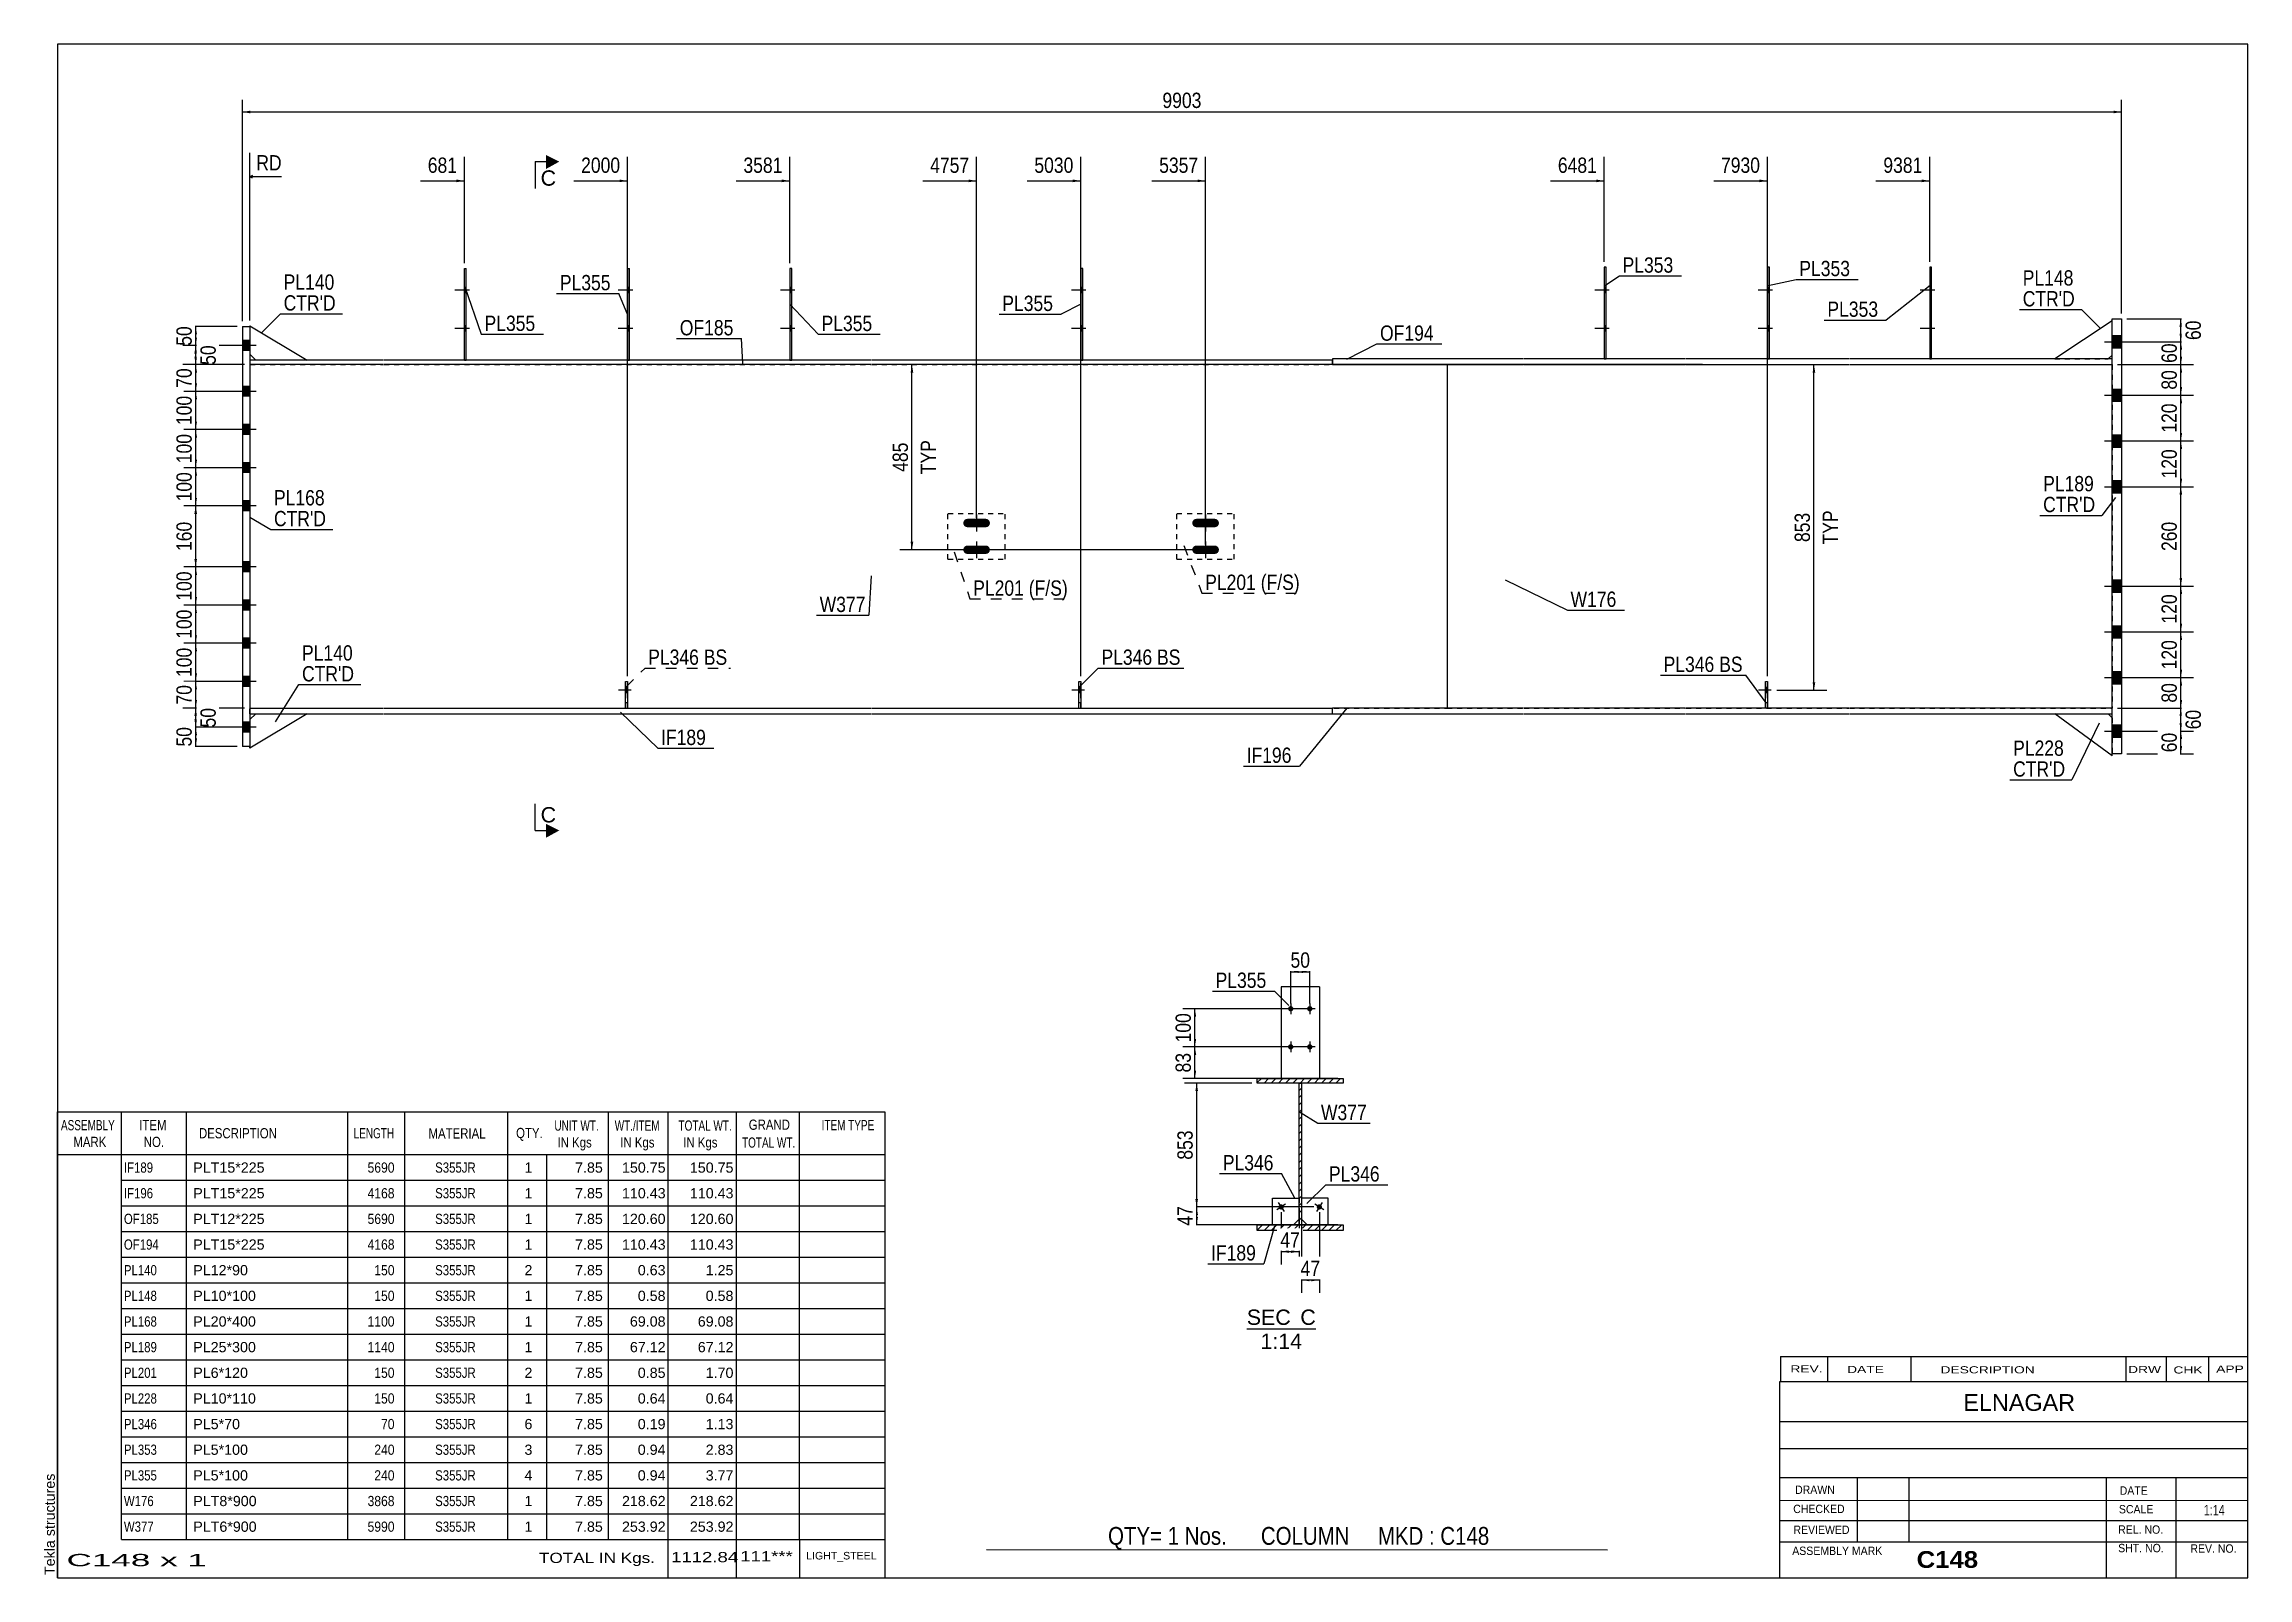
# Model space of a CAD drawing. Header units: millimetres. Extents: x -252 to 160, y -170 to 117.
import ezdxf

# ---------------------------------------------------------------- set-up
doc = ezdxf.new("R2010")
doc.units = ezdxf.units.MM
doc.linetypes.add('DXK_LINE_DOT1', pattern=[1.8814, 0.9407, -0.9407])
doc.linetypes.add('DXK_LINE_DOT2', pattern=[3.9198, 1.9599, -1.9599])
doc.styles.add('Arial', font='ARIAL.TTF', dxfattribs={"height": 0.2})
doc.styles.add('Arial Bold', font='ARIALBD.TTF', dxfattribs={"height": 0.2})
doc.styles.add('Arial Narrow', font='ARIALN.TTF', dxfattribs={"height": 0.2})

# ---------------------------------------------------------------- blocks, each defined once
blk = doc.blocks.new('Unknown-623355651-1210')
at = {"color": 5, "linetype": 'Continuous'}
for p, q in [((160.04, 117.13), (-249.96, 117.13)), ((-249.96, 117.13), (-249.96, -169.87)), ((160.04, -169.87), (160.04, 117.13)), ((-249.96, -169.87), (160.04, -169.87))]:
    blk.add_line(p, q, dxfattribs=at)
at = {"color": 174, "linetype": 'Continuous', "style": 'Arial'}
blk.add_text('Tekla structures', height=1.9102, rotation=90, dxfattribs=at).set_placement((-250.46, -169.37))
blk = doc.blocks.new('Unknown-623355651-14 - 1255')
at = {"color": 1, "linetype": 'Continuous'}
blk.add_line((-27.35, -123.3), (-14.44, -123.3), dxfattribs=at)
at = {"color": 0, "linetype": 'Continuous'}
blk.add_wipeout([(-19.13, -122.55), (-19.13, -119.55), (-27.35, -119.55), (-27.35, -122.55)], dxfattribs=at)
blk.add_wipeout([(-14.44, -122.55), (-14.44, -119.55), (-17.33, -119.55), (-17.33, -122.55)], dxfattribs=at)
blk.add_wipeout([(-17.01, -127.05), (-17.01, -124.05), (-24.79, -124.05), (-24.79, -127.05)], dxfattribs=at)
at = {"color": 136, "linetype": 'Continuous', "style": 'Arial'}
for s, height, p in [('SEC', 2.865, (-27.35, -122.55)), ('C', 2.87, (-17.33, -122.55)), ('1:14', 2.865, (-24.79, -127.05))]:
    blk.add_text(s, height=height, dxfattribs=at).set_placement(p)
blk = doc.blocks.new('Part-623355651-1866 - 1383')
at = {"color": 2, "linetype": 'Continuous'}
for p, q in [((70.49, 75.36), (70.14, 75.36)), ((70.14, 75.36), (70.14, 58.21)), ((70.49, 58.21), (70.49, 75.36))]:
    blk.add_line(p, q, dxfattribs=at)
at = {"color": 7, "linetype": 'DXK_LINE_DOT1'}
blk.add_line((70.14, 58.21), (70.49, 58.21), dxfattribs=at)
blk = doc.blocks.new('Bolt-623355651-1408 - 1383')
at = {"linetype": 'Continuous'}
for points in [[(-112.52, 70.57), (-112.52, 71.57), (-112.88, 71.57), (-112.88, 70.57)], [(-112.52, 70.57), (-112.52, 71.57), (-112.88, 71.57), (-112.88, 70.57)], [(-112.52, 63.43), (-112.52, 64.43), (-112.88, 64.43), (-112.88, 63.43)], [(-112.52, 63.43), (-112.52, 64.43), (-112.88, 64.43), (-112.88, 63.43)]]:
    blk.add_hatch(color=3, dxfattribs=at).paths.add_polyline_path(points)
at = {"color": 3, "linetype": 'Continuous'}
for p, q in [((-111.95, 71.07), (-114.66, 71.07)), ((-111.95, 71.07), (-114.66, 71.07)), ((-112.52, 71.57), (-112.88, 71.57)), ((-112.52, 71.57), (-112.88, 71.57)), ((-112.52, 70.57), (-112.88, 70.57)), ((-112.52, 70.57), (-112.88, 70.57)), ((-111.95, 63.93), (-114.66, 63.93)), ((-111.95, 63.93), (-114.66, 63.93)), ((-112.52, 64.43), (-112.88, 64.43)), ((-112.52, 64.43), (-112.88, 64.43)), ((-112.52, 63.43), (-112.88, 63.43)), ((-112.52, 63.43), (-112.88, 63.43))]:
    blk.add_line(p, q, dxfattribs=at)
blk = doc.blocks.new('Bolt-623355651-1410 - 1383')
at = {"linetype": 'Continuous'}
blk.add_hatch(color=3, dxfattribs=at).paths.add_polyline_path([(-58.42, -4.29), (-58.42, -3.29), (-58.78, -3.29), (-58.78, -4.29)])
at = {"color": 3, "linetype": 'Continuous'}
for p, q in [((-57.74, -3.79), (-60.1, -3.79)), ((-58.42, -3.29), (-58.78, -3.29)), ((-58.42, -4.29), (-58.78, -4.29))]:
    blk.add_line(p, q, dxfattribs=at)
blk = doc.blocks.new('Part-623355651-1791 - 1383')
at = {"color": 2, "linetype": 'Continuous'}
for p, q in [((-143.62, -7.14), (-143.62, -2.14)), ((-143.62, -2.14), (-143.26, -2.14)), ((-143.26, -2.14), (-143.26, -7.14))]:
    blk.add_line(p, q, dxfattribs=at)
at = {"color": 7, "linetype": 'DXK_LINE_DOT1'}
blk.add_line((-143.62, -6.07), (-143.26, -6.07), dxfattribs=at)
blk = doc.blocks.new('Bolt-623355651-1793 - 1383')
at = {"linetype": 'Continuous'}
blk.add_hatch(color=3, dxfattribs=at).paths.add_polyline_path([(-143.26, -4.29), (-143.26, -3.29), (-143.62, -3.29), (-143.62, -4.29)])
at = {"color": 3, "linetype": 'Continuous'}
for p, q in [((-142.59, -3.79), (-144.94, -3.79)), ((-143.26, -3.29), (-143.62, -3.29)), ((-143.26, -4.29), (-143.62, -4.29))]:
    blk.add_line(p, q, dxfattribs=at)
blk = doc.blocks.new('Part-623355651-1407 - 1383')
at = {"color": 2, "linetype": 'Continuous'}
for p, q in [((-11.28, -8.21), (-11.28, -7.14)), ((24.44, -7.14), (-11.28, -7.14)), ((-11.28, -8.21), (24.44, -8.21)), ((54.79, -7.14), (24.54, -7.14)), ((24.54, -8.21), (54.79, -8.21)), ((85.35, -7.14), (54.89, -7.14)), ((54.89, -8.21), (85.35, -8.21)), ((134.6, -7.14), (85.45, -7.14)), ((85.45, -8.21), (134.6, -8.21))]:
    blk.add_line(p, q, dxfattribs=at)
at = {"color": 7, "linetype": 'DXK_LINE_DOT1'}
blk.add_line((134.6, -8.21), (134.6, -7.14), dxfattribs=at)
blk = doc.blocks.new('Bolt-623355651-1409 - 1383')
at = {"color": 3, "linetype": 'DXK_LINE_DOT2'}
for p, q in [((-57.74, -3.79), (-60.1, -3.79)), ((-58.42, -3.29), (-58.78, -3.29)), ((-58.42, -4.29), (-58.78, -4.29))]:
    blk.add_line(p, q, dxfattribs=at)
blk = doc.blocks.new('Bolt-623355651-1411 - 1383')
at = {"linetype": 'Continuous'}
for points in [[(-75.48, 27.2), (-75.42, 27.5), (-75.48, 27.8), (-75.65, 28.06), (-75.91, 28.23), (-76.21, 28.29), (-79.64, 28.29), (-79.94, 28.23), (-80.19, 28.06), (-80.36, 27.8), (-80.42, 27.5), (-80.36, 27.2), (-80.19, 26.94), (-79.94, 26.77), (-79.64, 26.71), (-76.21, 26.71), (-75.91, 26.77), (-75.65, 26.94)], [(-75.48, 22.2), (-75.42, 22.5), (-75.48, 22.8), (-75.65, 23.06), (-75.91, 23.23), (-76.21, 23.29), (-79.64, 23.29), (-79.94, 23.23), (-80.19, 23.06), (-80.36, 22.8), (-80.42, 22.5), (-80.36, 22.2), (-80.19, 21.94), (-79.94, 21.77), (-79.64, 21.71), (-76.21, 21.71), (-75.91, 21.77), (-75.65, 21.94)]]:
    blk.add_hatch(color=3, dxfattribs=at).paths.add_polyline_path(points)
at = {"color": 3, "linetype": 'Continuous'}
for p, q in [((-77.92, 29.07), (-77.92, 25.93)), ((-79.49, 27.5), (-76.35, 27.5)), ((-79.49, 22.5), (-76.35, 22.5)), ((-77.92, 24.07), (-77.92, 20.93))]:
    blk.add_line(p, q, dxfattribs=at)
blk = doc.blocks.new('Bolt-623355651-1412 - 1383')
at = {"linetype": 'Continuous'}
for points in [[(-58.03, 70.57), (-58.03, 71.57), (-58.39, 71.57), (-58.39, 70.57)], [(-58.03, 70.57), (-58.03, 71.57), (-58.39, 71.57), (-58.39, 70.57)], [(-58.03, 63.43), (-58.03, 64.43), (-58.39, 64.43), (-58.39, 63.43)], [(-58.03, 63.43), (-58.03, 64.43), (-58.39, 64.43), (-58.39, 63.43)]]:
    blk.add_hatch(color=3, dxfattribs=at).paths.add_polyline_path(points)
at = {"color": 3, "linetype": 'Continuous'}
for p, q in [((-57.46, 71.07), (-60.17, 71.07)), ((-57.46, 71.07), (-60.17, 71.07)), ((-58.03, 71.57), (-58.39, 71.57)), ((-58.03, 71.57), (-58.39, 71.57)), ((-58.03, 70.57), (-58.39, 70.57)), ((-58.03, 70.57), (-58.39, 70.57)), ((-57.46, 63.93), (-60.17, 63.93)), ((-57.46, 63.93), (-60.17, 63.93)), ((-58.03, 64.43), (-58.39, 64.43)), ((-58.03, 64.43), (-58.39, 64.43)), ((-58.03, 63.43), (-58.39, 63.43)), ((-58.03, 63.43), (-58.39, 63.43))]:
    blk.add_line(p, q, dxfattribs=at)
blk = doc.blocks.new('Part-623355651-1434 - 1383')
at = {"color": 2, "linetype": 'Continuous'}
for p, q in [((-58.03, 75.14), (-58.39, 75.14)), ((-58.39, 75.14), (-58.39, 58)), ((-58.03, 58), (-58.03, 75.14))]:
    blk.add_line(p, q, dxfattribs=at)
at = {"color": 7, "linetype": 'DXK_LINE_DOT1'}
blk.add_line((-58.39, 58), (-58.03, 58), dxfattribs=at)
blk = doc.blocks.new('Part-623355651-1487 - 1383')
at = {"color": 2, "linetype": 'Continuous'}
for p, q in [((-143.23, 58), (-143.23, 75.14)), ((-143.23, 75.14), (-142.87, 75.14)), ((-142.87, 58), (-142.87, 75.14))]:
    blk.add_line(p, q, dxfattribs=at)
at = {"color": 7, "linetype": 'DXK_LINE_DOT1'}
blk.add_line((-143.23, 58), (-142.87, 58), dxfattribs=at)
blk = doc.blocks.new('Bolt-623355651-1488 - 1383')
at = {"linetype": 'Continuous'}
for points in [[(-215.36, 61.64), (-215.36, 59.79), (-213.93, 59.79), (-213.93, 61.64)], [(-215.36, 61.64), (-215.36, 59.79), (-213.93, 59.79), (-213.93, 61.64)], [(-215.36, 53.07), (-215.36, 51.21), (-213.93, 51.21), (-213.93, 53.07)], [(-215.36, 53.07), (-215.36, 51.21), (-213.93, 51.21), (-213.93, 53.07)], [(-215.36, 45.93), (-215.36, 44.07), (-213.93, 44.07), (-213.93, 45.93)], [(-215.36, 45.93), (-215.36, 44.07), (-213.93, 44.07), (-213.93, 45.93)], [(-215.36, 38.79), (-215.36, 36.93), (-213.93, 36.93), (-213.93, 38.79)], [(-215.36, 38.79), (-215.36, 36.93), (-213.93, 36.93), (-213.93, 38.79)], [(-215.36, 31.64), (-215.36, 29.79), (-213.93, 29.79), (-213.93, 31.64)], [(-215.36, 31.64), (-215.36, 29.79), (-213.93, 29.79), (-213.93, 31.64)], [(-215.36, 20.21), (-215.36, 18.36), (-213.93, 18.36), (-213.93, 20.21)], [(-215.36, 20.21), (-215.36, 18.36), (-213.93, 18.36), (-213.93, 20.21)], [(-215.36, 13.07), (-215.36, 11.21), (-213.93, 11.21), (-213.93, 13.07)], [(-215.36, 13.07), (-215.36, 11.21), (-213.93, 11.21), (-213.93, 13.07)], [(-215.36, 5.93), (-215.36, 4.07), (-213.93, 4.07), (-213.93, 5.93)], [(-215.36, 5.93), (-215.36, 4.07), (-213.93, 4.07), (-213.93, 5.93)], [(-215.36, -1.21), (-215.36, -3.07), (-213.93, -3.07), (-213.93, -1.21)], [(-215.36, -1.21), (-215.36, -3.07), (-213.93, -3.07), (-213.93, -1.21)], [(-215.36, -9.79), (-215.36, -11.64), (-213.93, -11.64), (-213.93, -9.79)], [(-215.36, -9.79), (-215.36, -11.64), (-213.93, -11.64), (-213.93, -9.79)]]:
    blk.add_hatch(color=3, dxfattribs=at).paths.add_polyline_path(points)
at = {"color": 3, "linetype": 'Continuous'}
for p, q in [((-212.79, 60.71), (-220.36, 60.71)), ((-212.79, 60.71), (-220.36, 60.71)), ((-213.93, 61.64), (-215.36, 61.64)), ((-213.93, 61.64), (-215.36, 61.64)), ((-213.93, 59.79), (-215.36, 59.79)), ((-213.93, 59.79), (-215.36, 59.79)), ((-212.79, 52.14), (-220.36, 52.14)), ((-212.79, 52.14), (-220.36, 52.14)), ((-213.93, 53.07), (-215.36, 53.07)), ((-213.93, 53.07), (-215.36, 53.07)), ((-213.93, 51.21), (-215.36, 51.21)), ((-213.93, 51.21), (-215.36, 51.21)), ((-213.93, 45.93), (-215.36, 45.93)), ((-213.93, 45.93), (-215.36, 45.93)), ((-212.79, 45), (-220.36, 45)), ((-212.79, 45), (-220.36, 45)), ((-213.93, 44.07), (-215.36, 44.07)), ((-213.93, 44.07), (-215.36, 44.07)), ((-212.79, 37.86), (-220.36, 37.86)), ((-212.79, 37.86), (-220.36, 37.86)), ((-213.93, 38.79), (-215.36, 38.79)), ((-213.93, 38.79), (-215.36, 38.79)), ((-213.93, 36.93), (-215.36, 36.93)), ((-213.93, 36.93), (-215.36, 36.93)), ((-212.79, 30.71), (-220.36, 30.71)), ((-212.79, 30.71), (-220.36, 30.71)), ((-213.93, 31.64), (-215.36, 31.64)), ((-213.93, 31.64), (-215.36, 31.64)), ((-213.93, 29.79), (-215.36, 29.79)), ((-213.93, 29.79), (-215.36, 29.79)), ((-212.79, 19.29), (-220.36, 19.29)), ((-212.79, 19.29), (-220.36, 19.29)), ((-213.93, 20.21), (-215.36, 20.21)), ((-213.93, 20.21), (-215.36, 20.21)), ((-213.93, 18.36), (-215.36, 18.36)), ((-213.93, 18.36), (-215.36, 18.36)), ((-213.93, 13.07), (-215.36, 13.07)), ((-213.93, 13.07), (-215.36, 13.07)), ((-212.79, 12.14), (-220.36, 12.14)), ((-212.79, 12.14), (-220.36, 12.14)), ((-213.93, 11.21), (-215.36, 11.21)), ((-213.93, 11.21), (-215.36, 11.21)), ((-212.79, 5), (-220.36, 5)), ((-212.79, 5), (-220.36, 5)), ((-213.93, 5.93), (-215.36, 5.93)), ((-213.93, 5.93), (-215.36, 5.93)), ((-213.93, 4.07), (-215.36, 4.07)), ((-213.93, 4.07), (-215.36, 4.07)), ((-212.79, -2.14), (-220.36, -2.14)), ((-212.79, -2.14), (-220.36, -2.14)), ((-213.93, -1.21), (-215.36, -1.21)), ((-213.93, -1.21), (-215.36, -1.21)), ((-213.93, -3.07), (-215.36, -3.07)), ((-213.93, -3.07), (-215.36, -3.07)), ((-212.79, -10.71), (-220.36, -10.71)), ((-212.79, -10.71), (-220.36, -10.71)), ((-213.93, -9.79), (-215.36, -9.79)), ((-213.93, -9.79), (-215.36, -9.79)), ((-213.93, -11.64), (-215.36, -11.64)), ((-213.93, -11.64), (-215.36, -11.64))]:
    blk.add_line(p, q, dxfattribs=at)
blk = doc.blocks.new('Part-623355651-1871 - 1383')
at = {"color": 7, "linetype": 'DXK_LINE_DOT1'}
for p, q in [((69.74, -7.14), (69.74, -2.14)), ((69.74, -2.14), (70.1, -2.14)), ((70.1, -7.14), (70.1, -2.14)), ((69.74, -6.07), (70.1, -6.07))]:
    blk.add_line(p, q, dxfattribs=at)
blk = doc.blocks.new('Bolt-623355651-1489 - 1383')
at = {"linetype": 'Continuous'}
for points in [[(134.6, 62.57), (134.6, 60.29), (136.38, 60.29), (136.38, 62.57)], [(134.6, 62.57), (134.6, 60.29), (136.38, 60.29), (136.38, 62.57)], [(134.6, 52.57), (134.6, 50.29), (136.38, 50.29), (136.38, 52.57)], [(134.6, 52.57), (134.6, 50.29), (136.38, 50.29), (136.38, 52.57)], [(134.6, 44), (134.6, 41.71), (136.38, 41.71), (136.38, 44)], [(134.6, 44), (134.6, 41.71), (136.38, 41.71), (136.38, 44)], [(134.6, 35.43), (134.6, 33.14), (136.38, 33.14), (136.38, 35.43)], [(134.6, 35.43), (134.6, 33.14), (136.38, 33.14), (136.38, 35.43)], [(134.6, 16.86), (134.6, 14.57), (136.38, 14.57), (136.38, 16.86)], [(134.6, 16.86), (134.6, 14.57), (136.38, 14.57), (136.38, 16.86)], [(134.6, 8.29), (134.6, 6), (136.38, 6), (136.38, 8.29)], [(134.6, 8.29), (134.6, 6), (136.38, 6), (136.38, 8.29)], [(134.6, -0.29), (134.6, -2.57), (136.38, -2.57), (136.38, -0.29)], [(134.6, -0.29), (134.6, -2.57), (136.38, -2.57), (136.38, -0.29)], [(134.6, -10.29), (134.6, -12.57), (136.38, -12.57), (136.38, -10.29)], [(134.6, -10.29), (134.6, -12.57), (136.38, -12.57), (136.38, -10.29)]]:
    blk.add_hatch(color=3, dxfattribs=at).paths.add_polyline_path(points)
at = {"color": 3, "linetype": 'Continuous'}
for p, q in [((134.6, 62.57), (136.38, 62.57)), ((134.6, 62.57), (136.38, 62.57)), ((133.19, 61.43), (141.74, 61.43)), ((133.19, 61.43), (141.74, 61.43)), ((134.6, 60.29), (136.38, 60.29)), ((134.6, 60.29), (136.38, 60.29)), ((133.19, 51.43), (141.74, 51.43)), ((133.19, 51.43), (141.74, 51.43)), ((134.6, 52.57), (136.38, 52.57)), ((134.6, 52.57), (136.38, 52.57)), ((134.6, 50.29), (136.38, 50.29)), ((134.6, 50.29), (136.38, 50.29)), ((133.19, 42.86), (141.74, 42.86)), ((133.19, 42.86), (141.74, 42.86)), ((134.6, 44), (136.38, 44)), ((134.6, 44), (136.38, 44)), ((134.6, 41.71), (136.38, 41.71)), ((134.6, 41.71), (136.38, 41.71)), ((133.19, 34.29), (141.74, 34.29)), ((133.19, 34.29), (141.74, 34.29)), ((134.6, 35.43), (136.38, 35.43)), ((134.6, 35.43), (136.38, 35.43)), ((134.6, 33.14), (136.38, 33.14)), ((134.6, 33.14), (136.38, 33.14)), ((134.6, 16.86), (136.38, 16.86)), ((134.6, 16.86), (136.38, 16.86)), ((133.19, 15.71), (141.74, 15.71)), ((133.19, 15.71), (141.74, 15.71)), ((134.6, 14.57), (136.38, 14.57)), ((134.6, 14.57), (136.38, 14.57)), ((134.6, 8.29), (136.38, 8.29)), ((134.6, 8.29), (136.38, 8.29)), ((133.19, 7.14), (141.74, 7.14)), ((133.19, 7.14), (141.74, 7.14)), ((134.6, 6), (136.38, 6)), ((134.6, 6), (136.38, 6)), ((133.19, -1.43), (141.74, -1.43)), ((133.19, -1.43), (141.74, -1.43)), ((134.6, -0.29), (136.38, -0.29)), ((134.6, -0.29), (136.38, -0.29)), ((134.6, -2.57), (136.38, -2.57)), ((134.6, -2.57), (136.38, -2.57)), ((133.19, -11.43), (141.74, -11.43)), ((133.19, -11.43), (141.74, -11.43)), ((134.6, -10.29), (136.38, -10.29)), ((134.6, -10.29), (136.38, -10.29)), ((134.6, -12.57), (136.38, -12.57)), ((134.6, -12.57), (136.38, -12.57))]:
    blk.add_line(p, q, dxfattribs=at)
blk = doc.blocks.new('Part-623355651-1845 - 1383')
at = {"color": 7, "linetype": 'DXK_LINE_DOT1'}
for p, q in [((-40.42, 20.71), (-40.42, 29.29)), ((-40.42, 29.29), (-29.71, 29.29)), ((-29.71, 20.71), (-29.71, 29.29)), ((-40.42, 20.71), (-29.71, 20.71))]:
    blk.add_line(p, q, dxfattribs=at)
blk = doc.blocks.new('Part-623355651-1698 - 1383')
at = {"color": 2, "linetype": 'Continuous'}
for p, q in [((134.6, 65.71), (136.38, 65.71)), ((134.6, -15.71), (134.6, 65.71)), ((136.38, 65.71), (136.38, -15.71)), ((136.38, -15.71), (134.6, -15.71))]:
    blk.add_line(p, q, dxfattribs=at)
blk = doc.blocks.new('Part-623355651-1511 - 1383')
at = {"color": 7, "linetype": 'DXK_LINE_DOT1'}
for p, q in [((-213.93, 57.14), (-213.93, -7.14)), ((-213.93, 57.14), (-188.93, 57.14)), ((-188.83, 57.14), (-158.58, 57.14)), ((-158.48, 57.14), (-128.01, 57.14)), ((-127.91, 57.14), (-97.66, 57.14)), ((-97.56, 57.14), (10.15, 57.14)), ((10.15, 57.14), (10.15, -7.14)), ((-213.93, -7.14), (-188.93, -7.14)), ((-188.83, -7.14), (-158.58, -7.14)), ((-158.48, -7.14), (-128.01, -7.14)), ((-127.91, -7.14), (-97.66, -7.14)), ((-97.56, -7.14), (10.15, -7.14))]:
    blk.add_line(p, q, dxfattribs=at)
blk = doc.blocks.new('Bolt-623355651-1795 - 1383')
at = {"color": 3, "linetype": 'DXK_LINE_DOT2'}
for p, q in [((-142.59, -3.79), (-144.94, -3.79)), ((-143.26, -3.29), (-143.62, -3.29)), ((-143.26, -4.29), (-143.62, -4.29))]:
    blk.add_line(p, q, dxfattribs=at)
blk = doc.blocks.new('Part-623355651-1540 - 1383')
at = {"color": 2, "linetype": 'Continuous'}
for p, q in [((-213.93, 64.29), (-213.93, 64.43)), ((-213.93, 64.43), (-203.21, 58)), ((-213.93, 59.07), (-212.86, 58))]:
    blk.add_line(p, q, dxfattribs=at)
at = {"color": 7, "linetype": 'DXK_LINE_DOT1'}
for p, q in [((-213.93, 64.29), (-213.93, 59.07)), ((-203.21, 58), (-212.86, 58))]:
    blk.add_line(p, q, dxfattribs=at)
blk = doc.blocks.new('Part-623355651-1669 - 1383')
at = {"color": 2, "linetype": 'Continuous'}
for p, q in [((-188.93, 58), (-213.93, 58)), ((-158.58, 58), (-188.83, 58)), ((-128.01, 58), (-158.48, 58)), ((-97.66, 58), (-127.91, 58)), ((-11.28, 58), (-97.56, 58)), ((-11.28, 57.14), (-11.28, 58)), ((-188.93, 57.14), (-213.93, 57.14)), ((-158.58, 57.14), (-188.83, 57.14)), ((-128.01, 57.14), (-158.48, 57.14)), ((-97.66, 57.14), (-127.91, 57.14)), ((-11.28, 57.14), (-97.56, 57.14))]:
    blk.add_line(p, q, dxfattribs=at)
at = {"color": 7, "linetype": 'DXK_LINE_DOT1'}
blk.add_line((-213.93, 58), (-213.93, 57.14), dxfattribs=at)
blk = doc.blocks.new('Bolt-623355651-1794 - 1383')
at = {"linetype": 'Continuous'}
for points in [[(-32.62, 27.2), (-32.56, 27.5), (-32.62, 27.8), (-32.79, 28.06), (-33.05, 28.23), (-33.35, 28.29), (-36.78, 28.29), (-37.08, 28.23), (-37.33, 28.06), (-37.5, 27.8), (-37.56, 27.5), (-37.5, 27.2), (-37.33, 26.94), (-37.08, 26.77), (-36.78, 26.71), (-33.35, 26.71), (-33.05, 26.77), (-32.79, 26.94)], [(-32.62, 22.2), (-32.56, 22.5), (-32.62, 22.8), (-32.79, 23.06), (-33.05, 23.23), (-33.35, 23.29), (-36.78, 23.29), (-37.08, 23.23), (-37.33, 23.06), (-37.5, 22.8), (-37.56, 22.5), (-37.5, 22.2), (-37.33, 21.94), (-37.08, 21.77), (-36.78, 21.71), (-33.35, 21.71), (-33.05, 21.77), (-32.79, 21.94)]]:
    blk.add_hatch(color=3, dxfattribs=at).paths.add_polyline_path(points)
at = {"color": 3, "linetype": 'Continuous'}
for p, q in [((-35.06, 29.07), (-35.06, 25.93)), ((-36.64, 27.5), (-33.49, 27.5)), ((-36.64, 22.5), (-33.49, 22.5)), ((-35.06, 24.07), (-35.06, 20.93))]:
    blk.add_line(p, q, dxfattribs=at)
blk = doc.blocks.new('Part-623355651-1545 - 1383')
at = {"color": 2, "linetype": 'Continuous'}
for p, q in [((-203.21, -8.21), (-213.93, -14.64)), ((-212.86, -8.21), (-213.93, -9.29)), ((-213.93, -14.64), (-213.93, -14.29))]:
    blk.add_line(p, q, dxfattribs=at)
at = {"color": 7, "linetype": 'DXK_LINE_DOT1'}
for p, q in [((-212.86, -8.21), (-203.21, -8.21)), ((-213.93, -9.29), (-213.93, -14.29))]:
    blk.add_line(p, q, dxfattribs=at)
blk = doc.blocks.new('Part-623355651-1574 - 1383')
at = {"color": 2, "linetype": 'Continuous'}
for p, q in [((-215.36, 64.29), (-213.93, 64.29)), ((-215.36, 64.29), (-215.36, -14.29)), ((-213.93, 64.29), (-213.93, -14.29)), ((-213.93, -14.29), (-215.36, -14.29))]:
    blk.add_line(p, q, dxfattribs=at)
blk = doc.blocks.new('Part-623355651-1603 - 1383')
at = {"color": 2, "linetype": 'Continuous'}
for p, q in [((134.6, 65.36), (123.88, 58.21)), ((133.88, 58.21), (134.6, 58.93))]:
    blk.add_line(p, q, dxfattribs=at)
at = {"color": 7, "linetype": 'DXK_LINE_DOT1'}
for p, q in [((134.6, 58.93), (134.6, 65.36)), ((123.88, 58.21), (133.88, 58.21))]:
    blk.add_line(p, q, dxfattribs=at)
blk = doc.blocks.new('Part-623355651-1625 - 1383')
at = {"color": 2, "linetype": 'Continuous'}
for p, q in [((-213.93, -7.14), (-188.93, -7.14)), ((-213.93, -8.21), (-188.93, -8.21)), ((-188.83, -7.14), (-158.58, -7.14)), ((-188.83, -8.21), (-158.58, -8.21)), ((-158.48, -7.14), (-128.01, -7.14)), ((-158.48, -8.21), (-128.01, -8.21)), ((-127.91, -7.14), (-97.66, -7.14)), ((-127.91, -8.21), (-97.66, -8.21)), ((-97.56, -7.14), (-11.28, -7.14)), ((-97.56, -8.21), (-11.28, -8.21)), ((-11.28, -8.21), (-11.28, -7.14))]:
    blk.add_line(p, q, dxfattribs=at)
at = {"color": 7, "linetype": 'DXK_LINE_DOT1'}
blk.add_line((-213.93, -8.21), (-213.93, -7.14), dxfattribs=at)
blk = doc.blocks.new('Bolt-623355651-1888 - 1383')
at = {"color": 3, "linetype": 'DXK_LINE_DOT2'}
for p, q in [((70.78, -3.79), (68.42, -3.79)), ((70.1, -3.29), (69.74, -3.29)), ((70.1, -4.29), (69.74, -4.29))]:
    blk.add_line(p, q, dxfattribs=at)
blk = doc.blocks.new('Part-623355651-1647 - 1383')
at = {"color": 2, "linetype": 'Continuous'}
for p, q in [((-11.28, 58.21), (-11.28, 57.14)), ((24.44, 58.21), (-11.28, 58.21)), ((54.79, 58.21), (24.54, 58.21)), ((85.35, 58.21), (54.89, 58.21)), ((134.6, 58.21), (85.45, 58.21)), ((-11.28, 57.14), (24.44, 57.14)), ((24.54, 57.14), (54.79, 57.14)), ((54.89, 57.14), (85.35, 57.14)), ((85.45, 57.14), (134.6, 57.14))]:
    blk.add_line(p, q, dxfattribs=at)
at = {"color": 7, "linetype": 'DXK_LINE_DOT1'}
blk.add_line((134.6, 57.14), (134.6, 58.21), dxfattribs=at)
blk = doc.blocks.new('Part-623355651-1720 - 1383')
at = {"color": 2, "linetype": 'Continuous'}
blk.add_line((10.15, 57.14), (10.15, -7.14), dxfattribs=at)
at = {"color": 7, "linetype": 'DXK_LINE_DOT1'}
for p, q in [((10.15, 57.14), (24.44, 57.14)), ((24.54, 57.14), (54.79, 57.14)), ((54.89, 57.14), (85.35, 57.14)), ((85.45, 57.14), (134.6, 57.14)), ((134.6, 57.14), (134.6, -7.14)), ((10.15, -7.14), (24.44, -7.14)), ((24.54, -7.14), (54.79, -7.14)), ((54.89, -7.14), (85.35, -7.14)), ((85.45, -7.14), (134.6, -7.14))]:
    blk.add_line(p, q, dxfattribs=at)
blk = doc.blocks.new('Part-623355651-1725 - 1383')
at = {"color": 2, "linetype": 'Continuous'}
for p, q in [((134.6, -16.07), (123.88, -8.21)), ((133.88, -8.21), (134.6, -8.93)), ((134.6, -16.07), (134.6, -15.71))]:
    blk.add_line(p, q, dxfattribs=at)
at = {"color": 7, "linetype": 'DXK_LINE_DOT1'}
for p, q in [((123.88, -8.21), (133.88, -8.21)), ((134.6, -8.93), (134.6, -15.71))]:
    blk.add_line(p, q, dxfattribs=at)
blk = doc.blocks.new('Part-623355651-1747 - 1383')
at = {"color": 2, "linetype": 'Continuous'}
for p, q in [((-58.78, -7.14), (-58.78, -2.14)), ((-58.78, -2.14), (-58.42, -2.14)), ((-58.42, -2.14), (-58.42, -7.14))]:
    blk.add_line(p, q, dxfattribs=at)
at = {"color": 7, "linetype": 'DXK_LINE_DOT1'}
blk.add_line((-58.78, -6.07), (-58.42, -6.07), dxfattribs=at)
blk = doc.blocks.new('Part-623355651-1876 - 1383')
at = {"color": 2, "linetype": 'Continuous'}
for p, q in [((69.74, -7.14), (69.74, -2.14)), ((69.74, -2.14), (70.1, -2.14)), ((70.1, -2.14), (70.1, -7.14))]:
    blk.add_line(p, q, dxfattribs=at)
blk = doc.blocks.new('Part-623355651-1769 - 1383')
at = {"color": 7, "linetype": 'DXK_LINE_DOT1'}
for p, q in [((-58.78, -7.14), (-58.78, -2.14)), ((-58.78, -2.14), (-58.42, -2.14)), ((-58.42, -7.14), (-58.42, -2.14))]:
    blk.add_line(p, q, dxfattribs=at)
blk = doc.blocks.new('Bolt-623355651-1890 - 1383')
at = {"linetype": 'Continuous'}
for points in [[(100.84, 70.57), (100.84, 71.57), (100.49, 71.57), (100.49, 70.57)], [(100.84, 70.57), (100.84, 71.57), (100.49, 71.57), (100.49, 70.57)], [(100.84, 63.43), (100.84, 64.43), (100.49, 64.43), (100.49, 63.43)], [(100.84, 63.43), (100.84, 64.43), (100.49, 64.43), (100.49, 63.43)]]:
    blk.add_hatch(color=3, dxfattribs=at).paths.add_polyline_path(points)
at = {"color": 3, "linetype": 'Continuous'}
for p, q in [((101.41, 71.07), (98.7, 71.07)), ((101.41, 71.07), (98.7, 71.07)), ((100.84, 71.57), (100.49, 71.57)), ((100.84, 71.57), (100.49, 71.57)), ((100.84, 70.57), (100.49, 70.57)), ((100.84, 70.57), (100.49, 70.57)), ((101.41, 63.93), (98.7, 63.93)), ((101.41, 63.93), (98.7, 63.93)), ((100.84, 64.43), (100.49, 64.43)), ((100.84, 64.43), (100.49, 64.43)), ((100.84, 63.43), (100.49, 63.43)), ((100.84, 63.43), (100.49, 63.43))]:
    blk.add_line(p, q, dxfattribs=at)
blk = doc.blocks.new('Bolt-623355651-1792 - 1383')
at = {"linetype": 'Continuous'}
for points in [[(-142.87, 70.57), (-142.87, 71.57), (-143.23, 71.57), (-143.23, 70.57)], [(-142.87, 70.57), (-142.87, 71.57), (-143.23, 71.57), (-143.23, 70.57)], [(-142.87, 63.43), (-142.87, 64.43), (-143.23, 64.43), (-143.23, 63.43)], [(-142.87, 63.43), (-142.87, 64.43), (-143.23, 64.43), (-143.23, 63.43)]]:
    blk.add_hatch(color=3, dxfattribs=at).paths.add_polyline_path(points)
at = {"color": 3, "linetype": 'Continuous'}
for p, q in [((-142.3, 71.07), (-145.01, 71.07)), ((-142.3, 71.07), (-145.01, 71.07)), ((-142.87, 71.57), (-143.23, 71.57)), ((-142.87, 71.57), (-143.23, 71.57)), ((-142.87, 70.57), (-143.23, 70.57)), ((-142.87, 70.57), (-143.23, 70.57)), ((-142.3, 63.93), (-145.01, 63.93)), ((-142.3, 63.93), (-145.01, 63.93)), ((-142.87, 64.43), (-143.23, 64.43)), ((-142.87, 64.43), (-143.23, 64.43)), ((-142.87, 63.43), (-143.23, 63.43)), ((-142.87, 63.43), (-143.23, 63.43))]:
    blk.add_line(p, q, dxfattribs=at)
blk = doc.blocks.new('Part-623355651-1886 - 1383')
at = {"color": 2, "linetype": 'Continuous'}
for p, q in [((39.93, 75.36), (39.57, 75.36)), ((39.57, 75.36), (39.57, 58.21)), ((39.93, 58.21), (39.93, 75.36))]:
    blk.add_line(p, q, dxfattribs=at)
at = {"color": 7, "linetype": 'DXK_LINE_DOT1'}
blk.add_line((39.57, 58.21), (39.93, 58.21), dxfattribs=at)
blk = doc.blocks.new('Part-623355651-1822 - 1383')
at = {"color": 7, "linetype": 'DXK_LINE_DOT1'}
for p, q in [((-143.62, -7.14), (-143.62, -2.14)), ((-143.62, -2.14), (-143.26, -2.14)), ((-143.26, -7.14), (-143.26, -2.14))]:
    blk.add_line(p, q, dxfattribs=at)
blk = doc.blocks.new('Bolt-623355651-1887 - 1383')
at = {"linetype": 'Continuous'}
for points in [[(70.49, 70.57), (70.49, 71.57), (70.14, 71.57), (70.14, 70.57)], [(70.49, 70.57), (70.49, 71.57), (70.14, 71.57), (70.14, 70.57)], [(70.49, 63.43), (70.49, 64.43), (70.14, 64.43), (70.14, 63.43)], [(70.49, 63.43), (70.49, 64.43), (70.14, 64.43), (70.14, 63.43)]]:
    blk.add_hatch(color=3, dxfattribs=at).paths.add_polyline_path(points)
at = {"color": 3, "linetype": 'Continuous'}
for p, q in [((71.06, 71.07), (68.35, 71.07)), ((71.06, 71.07), (68.35, 71.07)), ((70.49, 71.57), (70.14, 71.57)), ((70.49, 71.57), (70.14, 71.57)), ((70.49, 70.57), (70.14, 70.57)), ((70.49, 70.57), (70.14, 70.57)), ((71.06, 63.93), (68.35, 63.93)), ((71.06, 63.93), (68.35, 63.93)), ((70.49, 64.43), (70.14, 64.43)), ((70.49, 64.43), (70.14, 64.43)), ((70.49, 63.43), (70.14, 63.43)), ((70.49, 63.43), (70.14, 63.43))]:
    blk.add_line(p, q, dxfattribs=at)
blk = doc.blocks.new('Bolt-623355651-1823 - 1383')
at = {"linetype": 'Continuous'}
for points in [[(-173.44, 70.57), (-173.44, 71.57), (-173.79, 71.57), (-173.79, 70.57)], [(-173.44, 70.57), (-173.44, 71.57), (-173.79, 71.57), (-173.79, 70.57)], [(-173.44, 63.43), (-173.44, 64.43), (-173.79, 64.43), (-173.79, 63.43)], [(-173.44, 63.43), (-173.44, 64.43), (-173.79, 64.43), (-173.79, 63.43)]]:
    blk.add_hatch(color=3, dxfattribs=at).paths.add_polyline_path(points)
at = {"color": 3, "linetype": 'Continuous'}
for p, q in [((-172.86, 71.07), (-175.58, 71.07)), ((-172.86, 71.07), (-175.58, 71.07)), ((-173.44, 71.57), (-173.79, 71.57)), ((-173.44, 71.57), (-173.79, 71.57)), ((-173.44, 70.57), (-173.79, 70.57)), ((-173.44, 70.57), (-173.79, 70.57)), ((-172.86, 63.93), (-175.58, 63.93)), ((-172.86, 63.93), (-175.58, 63.93)), ((-173.44, 64.43), (-173.79, 64.43)), ((-173.44, 64.43), (-173.79, 64.43)), ((-173.44, 63.43), (-173.79, 63.43)), ((-173.44, 63.43), (-173.79, 63.43))]:
    blk.add_line(p, q, dxfattribs=at)
blk = doc.blocks.new('Part-623355651-1881 - 1383')
at = {"color": 2, "linetype": 'Continuous'}
for p, q in [((100.84, 75.36), (100.49, 75.36)), ((100.49, 75.36), (100.49, 58.21)), ((100.84, 58.21), (100.84, 75.36))]:
    blk.add_line(p, q, dxfattribs=at)
at = {"color": 7, "linetype": 'DXK_LINE_DOT1'}
blk.add_line((100.49, 58.21), (100.84, 58.21), dxfattribs=at)
blk = doc.blocks.new('Bolt-623355651-1889 - 1383')
at = {"linetype": 'Continuous'}
blk.add_hatch(color=3, dxfattribs=at).paths.add_polyline_path([(70.1, -4.29), (70.1, -3.29), (69.74, -3.29), (69.74, -4.29)])
at = {"color": 3, "linetype": 'Continuous'}
for p, q in [((70.78, -3.79), (68.42, -3.79)), ((70.1, -3.29), (69.74, -3.29)), ((70.1, -4.29), (69.74, -4.29))]:
    blk.add_line(p, q, dxfattribs=at)
blk = doc.blocks.new('Bolt-623355651-1891 - 1383')
at = {"linetype": 'Continuous'}
for points in [[(39.93, 70.57), (39.93, 71.57), (39.57, 71.57), (39.57, 70.57)], [(39.93, 70.57), (39.93, 71.57), (39.57, 71.57), (39.57, 70.57)], [(39.93, 63.43), (39.93, 64.43), (39.57, 64.43), (39.57, 63.43)], [(39.93, 63.43), (39.93, 64.43), (39.57, 64.43), (39.57, 63.43)]]:
    blk.add_hatch(color=3, dxfattribs=at).paths.add_polyline_path(points)
at = {"color": 3, "linetype": 'Continuous'}
for p, q in [((40.5, 71.07), (37.79, 71.07)), ((40.5, 71.07), (37.79, 71.07)), ((39.93, 71.57), (39.57, 71.57)), ((39.93, 71.57), (39.57, 71.57)), ((39.93, 70.57), (39.57, 70.57)), ((39.93, 70.57), (39.57, 70.57)), ((40.5, 63.93), (37.79, 63.93)), ((40.5, 63.93), (37.79, 63.93)), ((39.93, 64.43), (39.57, 64.43)), ((39.93, 64.43), (39.57, 64.43)), ((39.93, 63.43), (39.57, 63.43)), ((39.93, 63.43), (39.57, 63.43))]:
    blk.add_line(p, q, dxfattribs=at)
blk = doc.blocks.new('Part-623355651-1911 - 1383')
at = {"color": 7, "linetype": 'DXK_LINE_DOT1'}
for p, q in [((-83.28, 20.71), (-83.28, 29.29)), ((-83.28, 29.29), (-72.56, 29.29)), ((-72.56, 20.71), (-72.56, 29.29)), ((-83.28, 20.71), (-72.56, 20.71))]:
    blk.add_line(p, q, dxfattribs=at)
blk = doc.blocks.new('Part-623355651-1916 - 1383')
at = {"color": 2, "linetype": 'Continuous'}
for p, q in [((-173.79, 58), (-173.79, 75.14)), ((-173.79, 75.14), (-173.44, 75.14)), ((-173.44, 58), (-173.44, 75.14))]:
    blk.add_line(p, q, dxfattribs=at)
at = {"color": 7, "linetype": 'DXK_LINE_DOT1'}
blk.add_line((-173.79, 58), (-173.44, 58), dxfattribs=at)
blk = doc.blocks.new('Part-623355651-1931 - 1383')
at = {"color": 2, "linetype": 'Continuous'}
for p, q in [((-112.52, 75.14), (-112.88, 75.14)), ((-112.88, 75.14), (-112.88, 58)), ((-112.52, 58), (-112.52, 75.14))]:
    blk.add_line(p, q, dxfattribs=at)
at = {"color": 7, "linetype": 'DXK_LINE_DOT1'}
blk.add_line((-112.88, 58), (-112.52, 58), dxfattribs=at)
blk = doc.blocks.new('Bolt-623355651-1260 - 1255')
at = {"linetype": 'Continuous'}
for points in [[(-18.63, -63.39, -1), (-19.63, -63.39, -1)], [(-15.06, -63.39, -1), (-16.06, -63.39, -1)], [(-18.63, -70.53, -1), (-19.63, -70.53, -1)], [(-15.06, -70.53, -1), (-16.06, -70.53, -1)]]:
    blk.add_hatch(color=3, dxfattribs=at).paths.add_polyline_path(points)
at = {"color": 3, "linetype": 'Continuous'}
for p, q in [((-18.13, -63.39), (-20.13, -63.39)), ((-19.13, -62.39), (-19.13, -64.39)), ((-14.56, -63.39), (-16.56, -63.39)), ((-15.56, -62.39), (-15.56, -64.39)), ((-19.13, -69.53), (-19.13, -71.53)), ((-15.56, -69.53), (-15.56, -71.53)), ((-18.13, -70.53), (-20.13, -70.53)), ((-14.56, -70.53), (-16.56, -70.53))]:
    blk.add_line(p, q, dxfattribs=at)
blk = doc.blocks.new('Part-623355651-1272 - 1255')
at = {"color": 2, "linetype": 'Continuous'}
for p, q in [((-22.56, -103.84), (-22.56, -98.84)), ((-22.56, -98.84), (-17.56, -98.84)), ((-17.56, -102.77), (-18.63, -103.84))]:
    blk.add_line(p, q, dxfattribs=at)
at = {"color": 7, "linetype": 'DXK_LINE_DOT1'}
for p, q in [((-17.56, -98.84), (-17.56, -102.77)), ((-18.63, -103.84), (-22.56, -103.84))]:
    blk.add_line(p, q, dxfattribs=at)
blk = doc.blocks.new('Bolt-623355651-1264 - 1255')
at = {"linetype": 'Continuous'}
blk.add_hatch(color=3, dxfattribs=at).paths.add_polyline_path([(-20.5, -100.21, -1), (-21.33, -100.76, -1)])
at = {"color": 3, "linetype": 'Continuous'}
for p, q in [((-20.08, -99.94), (-21.75, -101.04)), ((-21.47, -99.65), (-20.37, -101.32))]:
    blk.add_line(p, q, dxfattribs=at)
blk = doc.blocks.new('Bolt-623355651-1270 - 1255')
at = {"linetype": 'Continuous'}
blk.add_hatch(color=3, dxfattribs=at).paths.add_polyline_path([(-13.36, -100.76, -1), (-14.19, -100.21, -1)])
at = {"color": 3, "linetype": 'Continuous'}
for p, q in [((-12.94, -101.04), (-14.61, -99.94)), ((-13.22, -99.65), (-14.32, -101.32))]:
    blk.add_line(p, q, dxfattribs=at)
blk = doc.blocks.new('Part-623355651-1271 - 1255')
at = {"linetype": 'Continuous'}
h = blk.add_hatch(dxfattribs=at)
h.set_pattern_fill('', scale=0.3, style=0, pattern_type=0)
h.set_pattern_definition([(45, (-17.1307, -103.843), (-0.67352, 0.67352), [])])
h.paths.add_polyline_path([(-17.56, -103.84), (-17.13, -103.84), (-17.13, -77.31), (-17.56, -77.31)])
at = {"color": 2, "linetype": 'Continuous'}
for p, q in [((-17.56, -88.03), (-17.56, -77.31)), ((-17.56, -77.31), (-17.13, -77.31)), ((-17.13, -77.31), (-17.13, -88.03)), ((-17.56, -103.84), (-17.56, -88.13)), ((-17.13, -88.13), (-17.13, -103.84)), ((-17.13, -103.84), (-17.56, -103.84))]:
    blk.add_line(p, q, dxfattribs=at)
blk = doc.blocks.new('Part-623355651-1273 - 1255')
at = {"color": 2, "linetype": 'Continuous'}
for p, q in [((-12.13, -98.84), (-17.13, -98.84)), ((-12.13, -103.84), (-12.13, -98.84)), ((-17.13, -102.77), (-16.06, -103.84))]:
    blk.add_line(p, q, dxfattribs=at)
at = {"color": 7, "linetype": 'DXK_LINE_DOT1'}
for p, q in [((-17.13, -98.84), (-17.13, -102.77)), ((-12.13, -103.84), (-16.06, -103.84))]:
    blk.add_line(p, q, dxfattribs=at)
blk = doc.blocks.new('Part-623355651-1274 - 1255')
at = {"color": 2, "linetype": 'Continuous'}
for p, q in [((-13.77, -59.31), (-20.92, -59.31)), ((-20.92, -59.31), (-20.92, -76.46)), ((-13.77, -59.31), (-13.77, -76.46))]:
    blk.add_line(p, q, dxfattribs=at)
at = {"color": 7, "linetype": 'DXK_LINE_DOT1'}
blk.add_line((-13.77, -76.46), (-20.92, -76.46), dxfattribs=at)
blk = doc.blocks.new('Part-623355651-1285 - 1255')
at = {"linetype": 'Continuous'}
h = blk.add_hatch(dxfattribs=at)
h.set_pattern_fill('', scale=0.3, style=0, pattern_type=0)
h.set_pattern_definition([(45, (-9.3093, -104.9144), (-0.67352, 0.67352), [])])
h.paths.add_polyline_path([(-25.38, -104.91), (-9.31, -104.91), (-9.31, -103.84), (-25.38, -103.84)])
at = {"color": 2, "linetype": 'Continuous'}
for p, q in [((-25.38, -104.91), (-25.38, -103.84)), ((-25.38, -103.84), (-9.31, -103.84)), ((-9.31, -104.91), (-25.38, -104.91)), ((-9.31, -103.84), (-9.31, -104.91))]:
    blk.add_line(p, q, dxfattribs=at)
blk = doc.blocks.new('Part-623355651-1288 - 1255')
at = {"linetype": 'Continuous'}
h = blk.add_hatch(dxfattribs=at)
h.set_pattern_fill('', scale=0.3, style=0, pattern_type=0)
h.set_pattern_definition([(45, (-9.3093, -77.3144), (-0.67352, 0.67352), [])])
h.paths.add_polyline_path([(-25.38, -77.31), (-9.31, -77.31), (-9.31, -76.46), (-25.38, -76.46)])
at = {"color": 2, "linetype": 'Continuous'}
for p, q in [((-25.38, -77.31), (-25.38, -76.46)), ((-25.38, -76.46), (-9.31, -76.46)), ((-9.31, -77.31), (-25.38, -77.31)), ((-9.31, -76.46), (-9.31, -77.31))]:
    blk.add_line(p, q, dxfattribs=at)
blk = doc.blocks.new('StraightDimension-623355651-2067 - 1383')
at = {"linetype": 'Continuous'}
for points in [[(-213.86, 104.17), (-215.36, 104.42), (-213.86, 104.67)], [(134.88, 104.67), (136.38, 104.42), (134.88, 104.17)]]:
    blk.add_hatch(color=7, dxfattribs=at).paths.add_polyline_path(points)
at = {"color": 7, "linetype": 'Continuous'}
for p, q in [((-215.36, 65.29), (-215.36, 106.67)), ((-215.36, 104.42), (136.38, 104.42)), ((136.38, 66.71), (136.38, 106.67))]:
    blk.add_line(p, q, dxfattribs=at)
at = {"color": 0}
blk.add_wipeout([(-35.23, 104.57), (-35.23, 108.77), (-43.74, 108.77), (-43.74, 104.57)], dxfattribs=at)
at = {"color": 3, "style": 'Arial Narrow'}
blk.add_text('9903', height=2.863, dxfattribs=at).set_placement((-43.14, 105.17))
blk = doc.blocks.new('StraightDimension-623355651-7123 - 1383')
at = {"linetype": 'Continuous'}
for points in [[(147.23, 59.93), (147.48, 61.43), (147.73, 59.93)], [(147.73, 58.64), (147.48, 57.14), (147.23, 58.64)]]:
    blk.add_hatch(color=7, dxfattribs=at).paths.add_polyline_path(points)
at = {"color": 7, "linetype": 'Continuous'}
for p, q in [((135.6, 61.43), (149.88, 61.43)), ((147.48, 57.14), (147.48, 61.43)), ((135.6, 57.14), (149.88, 57.14))]:
    blk.add_line(p, q, dxfattribs=at)
at = {"color": 0}
blk.add_wipeout([(147.33, 61.71), (143.13, 61.71), (143.13, 56.86), (147.33, 56.86)], dxfattribs=at)
at = {"color": 3, "style": 'Arial Narrow'}
blk.add_text('60', height=2.863, rotation=90.0002, dxfattribs=at).set_placement((146.73, 57.46))
blk = doc.blocks.new('StraightDimension-623355651-8612 - 1383')
at = {"linetype": 'Continuous'}
blk.add_hatch(color=7, dxfattribs=at).paths.add_polyline_path([(38.07, 91.78), (39.57, 91.53), (38.07, 91.28)])
at = {"color": 7, "linetype": 'Continuous'}
for p, q in [((39.57, 76.36), (39.57, 96.03)), ((29.51, 91.53), (39.57, 91.53))]:
    blk.add_line(p, q, dxfattribs=at)
at = {"color": 0}
blk.add_wipeout([(38.8, 92.43), (38.8, 96.63), (30.28, 96.63), (30.28, 92.43)], dxfattribs=at)
at = {"color": 3, "style": 'Arial Narrow'}
blk.add_text('6481', height=2.863, dxfattribs=at).set_placement((30.88, 93.03))
blk = doc.blocks.new('StraightDimension-623355651-6413 - 1383')
at = {"linetype": 'Continuous'}
for points in [[(-224.34, 62.79), (-224.09, 64.29), (-223.84, 62.79)], [(-223.84, 62.21), (-224.09, 60.71), (-224.34, 62.21)]]:
    blk.add_hatch(color=7, dxfattribs=at).paths.add_polyline_path(points)
at = {"color": 7, "linetype": 'Continuous'}
for p, q in [((-216.36, 64.29), (-226.34, 64.29)), ((-224.09, 60.71), (-224.09, 64.29)), ((-214.93, 60.71), (-226.34, 60.71))]:
    blk.add_line(p, q, dxfattribs=at)
at = {"color": 0}
blk.add_wipeout([(-224.24, 64.93), (-228.44, 64.93), (-228.44, 60.07), (-224.24, 60.07)], dxfattribs=at)
at = {"color": 3, "style": 'Arial Narrow'}
blk.add_text('50', height=2.863, rotation=90.0002, dxfattribs=at).set_placement((-224.84, 60.67))
blk = doc.blocks.new('StraightDimension-623355651-2099 - 1383')
at = {"linetype": 'Continuous'}
for points in [[(-90.28, 55.64), (-90.03, 57.14), (-89.78, 55.64)], [(-89.78, 24), (-90.03, 22.5), (-90.28, 24)]]:
    blk.add_hatch(color=7, dxfattribs=at).paths.add_polyline_path(points)
at = {"color": 7, "linetype": 'Continuous'}
for p, q in [((57.96, 57.14), (-92.28, 57.14)), ((-90.03, 22.5), (-90.03, 57.14)), ((-36.06, 22.5), (-92.28, 22.5))]:
    blk.add_line(p, q, dxfattribs=at)
at = {"color": 0}
blk.add_wipeout([(-90.18, 43.16), (-94.38, 43.16), (-94.38, 36.48), (-90.18, 36.48)], dxfattribs=at)
at = {"color": 0, "linetype": 'Continuous'}
blk.add_wipeout([(-84.93, 43.62), (-89.13, 43.62), (-89.13, 36.03), (-84.93, 36.03)], dxfattribs=at)
at = {"color": 3, "style": 'Arial Narrow'}
blk.add_text('485', height=2.863, rotation=90.0002, dxfattribs=at).set_placement((-90.78, 37.08))
at = {"color": 3, "linetype": 'Continuous', "style": 'Arial Narrow'}
blk.add_text('TYP', height=2.863, rotation=90.0002, dxfattribs=at).set_placement((-85.53, 36.63))
blk = doc.blocks.new('StraightDimension-623355651-2367 - 1383')
at = {"linetype": 'Continuous'}
for points in [[(78.56, 55.64), (78.81, 57.14), (79.06, 55.64)], [(79.06, -2.29), (78.81, -3.79), (78.56, -2.29)]]:
    blk.add_hatch(color=7, dxfattribs=at).paths.add_polyline_path(points)
at = {"color": 7, "linetype": 'Continuous'}
for p, q in [((71.87, 57.14), (81.21, 57.14)), ((78.81, -3.79), (78.81, 57.14)), ((71.87, -3.79), (81.21, -3.79))]:
    blk.add_line(p, q, dxfattribs=at)
at = {"color": 0}
blk.add_wipeout([(78.66, 30.02), (74.46, 30.02), (74.46, 23.34), (78.66, 23.34)], dxfattribs=at)
at = {"color": 0, "linetype": 'Continuous'}
blk.add_wipeout([(83.91, 30.47), (79.71, 30.47), (79.71, 22.88), (83.91, 22.88)], dxfattribs=at)
at = {"color": 3, "style": 'Arial Narrow'}
blk.add_text('853', height=2.863, rotation=90.0002, dxfattribs=at).set_placement((78.06, 23.94))
at = {"color": 3, "linetype": 'Continuous', "style": 'Arial Narrow'}
blk.add_text('TYP', height=2.863, rotation=90.0002, dxfattribs=at).set_placement((83.31, 23.48))
blk = doc.blocks.new('StraightDimension-623355651-6414 - 1383')
at = {"linetype": 'Continuous'}
for points in [[(-224.34, 59.21), (-224.09, 60.71), (-223.84, 59.21)], [(-223.84, 58.64), (-224.09, 57.14), (-224.34, 58.64)]]:
    blk.add_hatch(color=7, dxfattribs=at).paths.add_polyline_path(points)
at = {"color": 7, "linetype": 'Continuous'}
for p, q in [((-214.93, 60.71), (-226.49, 60.71)), ((-224.09, 57.14), (-224.09, 60.71)), ((-214.93, 57.14), (-226.49, 57.14))]:
    blk.add_line(p, q, dxfattribs=at)
at = {"color": 0}
blk.add_wipeout([(-219.74, 61.36), (-223.94, 61.36), (-223.94, 56.5), (-219.74, 56.5)], dxfattribs=at)
at = {"color": 3, "style": 'Arial Narrow'}
blk.add_text('50', height=2.863, rotation=90.0002, dxfattribs=at).set_placement((-220.34, 57.1))
blk = doc.blocks.new('StraightDimension-623355651-6415 - 1383')
at = {"linetype": 'Continuous'}
for points in [[(-224.34, 55.64), (-224.09, 57.14), (-223.84, 55.64)], [(-223.84, 53.64), (-224.09, 52.14), (-224.34, 53.64)]]:
    blk.add_hatch(color=7, dxfattribs=at).paths.add_polyline_path(points)
at = {"color": 7, "linetype": 'Continuous'}
for p, q in [((-214.93, 57.14), (-226.34, 57.14)), ((-224.09, 52.14), (-224.09, 57.14)), ((-214.93, 52.14), (-226.34, 52.14))]:
    blk.add_line(p, q, dxfattribs=at)
at = {"color": 0}
blk.add_wipeout([(-224.24, 57.07), (-228.44, 57.07), (-228.44, 52.21), (-224.24, 52.21)], dxfattribs=at)
at = {"color": 3, "style": 'Arial Narrow'}
blk.add_text('70', height=2.863, rotation=90.0002, dxfattribs=at).set_placement((-224.84, 52.81))
blk = doc.blocks.new('StraightDimension-623355651-6416 - 1383')
at = {"linetype": 'Continuous'}
for points in [[(-224.34, 50.64), (-224.09, 52.14), (-223.84, 50.64)], [(-223.84, 46.5), (-224.09, 45), (-224.34, 46.5)]]:
    blk.add_hatch(color=7, dxfattribs=at).paths.add_polyline_path(points)
at = {"color": 7, "linetype": 'Continuous'}
for p, q in [((-214.93, 52.14), (-226.34, 52.14)), ((-224.09, 45), (-224.09, 52.14)), ((-214.93, 45), (-226.34, 45))]:
    blk.add_line(p, q, dxfattribs=at)
at = {"color": 0}
blk.add_wipeout([(-224.24, 51.91), (-228.44, 51.91), (-228.44, 45.23), (-224.24, 45.23)], dxfattribs=at)
at = {"color": 3, "style": 'Arial Narrow'}
blk.add_text('100', height=2.863, rotation=90.0002, dxfattribs=at).set_placement((-224.84, 45.83))
blk = doc.blocks.new('StraightDimension-623355651-6417 - 1383')
at = {"linetype": 'Continuous'}
for points in [[(-224.34, 43.5), (-224.09, 45), (-223.84, 43.5)], [(-223.84, 39.36), (-224.09, 37.86), (-224.34, 39.36)]]:
    blk.add_hatch(color=7, dxfattribs=at).paths.add_polyline_path(points)
at = {"color": 7, "linetype": 'Continuous'}
for p, q in [((-214.93, 45), (-226.34, 45)), ((-224.09, 37.86), (-224.09, 45)), ((-214.93, 37.86), (-226.34, 37.86))]:
    blk.add_line(p, q, dxfattribs=at)
at = {"color": 0}
blk.add_wipeout([(-224.24, 44.77), (-228.44, 44.77), (-228.44, 38.09), (-224.24, 38.09)], dxfattribs=at)
at = {"color": 3, "style": 'Arial Narrow'}
blk.add_text('100', height=2.863, rotation=90.0002, dxfattribs=at).set_placement((-224.84, 38.69))
blk = doc.blocks.new('StraightDimension-623355651-6418 - 1383')
at = {"linetype": 'Continuous'}
for points in [[(-224.34, 36.36), (-224.09, 37.86), (-223.84, 36.36)], [(-223.84, 32.21), (-224.09, 30.71), (-224.34, 32.21)]]:
    blk.add_hatch(color=7, dxfattribs=at).paths.add_polyline_path(points)
at = {"color": 7, "linetype": 'Continuous'}
for p, q in [((-214.93, 37.86), (-226.34, 37.86)), ((-224.09, 30.71), (-224.09, 37.86)), ((-214.93, 30.71), (-226.34, 30.71))]:
    blk.add_line(p, q, dxfattribs=at)
at = {"color": 0}
blk.add_wipeout([(-224.24, 37.63), (-228.44, 37.63), (-228.44, 30.94), (-224.24, 30.94)], dxfattribs=at)
at = {"color": 3, "style": 'Arial Narrow'}
blk.add_text('100', height=2.863, rotation=90.0002, dxfattribs=at).set_placement((-224.84, 31.54))
blk = doc.blocks.new('StraightDimension-623355651-6419 - 1383')
at = {"linetype": 'Continuous'}
for points in [[(-224.34, 29.21), (-224.09, 30.71), (-223.84, 29.21)], [(-223.84, 20.79), (-224.09, 19.29), (-224.34, 20.79)]]:
    blk.add_hatch(color=7, dxfattribs=at).paths.add_polyline_path(points)
at = {"color": 7, "linetype": 'Continuous'}
for p, q in [((-214.93, 30.71), (-226.34, 30.71)), ((-224.09, 19.29), (-224.09, 30.71)), ((-214.93, 19.29), (-226.34, 19.29))]:
    blk.add_line(p, q, dxfattribs=at)
at = {"color": 0}
blk.add_wipeout([(-224.24, 28.34), (-228.44, 28.34), (-228.44, 21.66), (-224.24, 21.66)], dxfattribs=at)
at = {"color": 3, "style": 'Arial Narrow'}
blk.add_text('160', height=2.863, rotation=90.0002, dxfattribs=at).set_placement((-224.84, 22.26))
blk = doc.blocks.new('StraightDimension-623355651-6420 - 1383')
at = {"linetype": 'Continuous'}
for points in [[(-224.34, 17.79), (-224.09, 19.29), (-223.84, 17.79)], [(-223.84, 13.64), (-224.09, 12.14), (-224.34, 13.64)]]:
    blk.add_hatch(color=7, dxfattribs=at).paths.add_polyline_path(points)
at = {"color": 7, "linetype": 'Continuous'}
for p, q in [((-214.93, 19.29), (-226.34, 19.29)), ((-224.09, 12.14), (-224.09, 19.29)), ((-214.93, 12.14), (-226.34, 12.14))]:
    blk.add_line(p, q, dxfattribs=at)
at = {"color": 0}
blk.add_wipeout([(-224.24, 19.06), (-228.44, 19.06), (-228.44, 12.37), (-224.24, 12.37)], dxfattribs=at)
at = {"color": 3, "style": 'Arial Narrow'}
blk.add_text('100', height=2.863, rotation=90.0002, dxfattribs=at).set_placement((-224.84, 12.97))
blk = doc.blocks.new('StraightDimension-623355651-6421 - 1383')
at = {"linetype": 'Continuous'}
for points in [[(-224.34, 10.64), (-224.09, 12.14), (-223.84, 10.64)], [(-223.84, 6.5), (-224.09, 5), (-224.34, 6.5)]]:
    blk.add_hatch(color=7, dxfattribs=at).paths.add_polyline_path(points)
at = {"color": 7, "linetype": 'Continuous'}
for p, q in [((-214.93, 12.14), (-226.34, 12.14)), ((-224.09, 5), (-224.09, 12.14)), ((-214.93, 5), (-226.34, 5))]:
    blk.add_line(p, q, dxfattribs=at)
at = {"color": 0}
blk.add_wipeout([(-224.24, 11.91), (-228.44, 11.91), (-228.44, 5.23), (-224.24, 5.23)], dxfattribs=at)
at = {"color": 3, "style": 'Arial Narrow'}
blk.add_text('100', height=2.863, rotation=90.0002, dxfattribs=at).set_placement((-224.84, 5.83))
blk = doc.blocks.new('StraightDimension-623355651-6422 - 1383')
at = {"linetype": 'Continuous'}
for points in [[(-224.34, 3.5), (-224.09, 5), (-223.84, 3.5)], [(-223.84, -0.64), (-224.09, -2.14), (-224.34, -0.64)]]:
    blk.add_hatch(color=7, dxfattribs=at).paths.add_polyline_path(points)
at = {"color": 7, "linetype": 'Continuous'}
for p, q in [((-214.93, 5), (-226.34, 5)), ((-224.09, -2.14), (-224.09, 5)), ((-214.93, -2.14), (-226.34, -2.14))]:
    blk.add_line(p, q, dxfattribs=at)
at = {"color": 0}
blk.add_wipeout([(-224.24, 4.77), (-228.44, 4.77), (-228.44, -1.91), (-224.24, -1.91)], dxfattribs=at)
at = {"color": 3, "style": 'Arial Narrow'}
blk.add_text('100', height=2.863, rotation=90.0002, dxfattribs=at).set_placement((-224.84, -1.31))
blk = doc.blocks.new('StraightDimension-623355651-6423 - 1383')
at = {"linetype": 'Continuous'}
for points in [[(-224.34, -3.64), (-224.09, -2.14), (-223.84, -3.64)], [(-223.84, -5.64), (-224.09, -7.14), (-224.34, -5.64)]]:
    blk.add_hatch(color=7, dxfattribs=at).paths.add_polyline_path(points)
at = {"color": 7, "linetype": 'Continuous'}
for p, q in [((-214.93, -2.14), (-226.34, -2.14)), ((-224.09, -7.14), (-224.09, -2.14)), ((-214.93, -7.14), (-226.34, -7.14))]:
    blk.add_line(p, q, dxfattribs=at)
at = {"color": 0}
blk.add_wipeout([(-224.24, -2.21), (-228.44, -2.21), (-228.44, -7.07), (-224.24, -7.07)], dxfattribs=at)
at = {"color": 3, "style": 'Arial Narrow'}
blk.add_text('70', height=2.863, rotation=90.0002, dxfattribs=at).set_placement((-224.84, -6.47))
blk = doc.blocks.new('StraightDimension-623355651-6424 - 1383')
at = {"linetype": 'Continuous'}
for points in [[(-224.34, -8.64), (-224.09, -7.14), (-223.84, -8.64)], [(-223.84, -9.21), (-224.09, -10.71), (-224.34, -9.21)]]:
    blk.add_hatch(color=7, dxfattribs=at).paths.add_polyline_path(points)
at = {"color": 7, "linetype": 'Continuous'}
for p, q in [((-214.93, -7.14), (-226.49, -7.14)), ((-224.09, -10.71), (-224.09, -7.14)), ((-214.93, -10.71), (-226.49, -10.71))]:
    blk.add_line(p, q, dxfattribs=at)
at = {"color": 0}
blk.add_wipeout([(-219.74, -6.5), (-223.94, -6.5), (-223.94, -11.36), (-219.74, -11.36)], dxfattribs=at)
at = {"color": 3, "style": 'Arial Narrow'}
blk.add_text('50', height=2.863, rotation=90.0002, dxfattribs=at).set_placement((-220.34, -10.76))
blk = doc.blocks.new('StraightDimension-623355651-6425 - 1383')
at = {"linetype": 'Continuous'}
for points in [[(-224.34, -12.21), (-224.09, -10.71), (-223.84, -12.21)], [(-223.84, -12.79), (-224.09, -14.29), (-224.34, -12.79)]]:
    blk.add_hatch(color=7, dxfattribs=at).paths.add_polyline_path(points)
at = {"color": 7, "linetype": 'Continuous'}
for p, q in [((-214.93, -10.71), (-226.34, -10.71)), ((-224.09, -14.29), (-224.09, -10.71)), ((-216.36, -14.29), (-226.34, -14.29))]:
    blk.add_line(p, q, dxfattribs=at)
at = {"color": 0}
blk.add_wipeout([(-224.24, -10.07), (-228.44, -10.07), (-228.44, -14.93), (-224.24, -14.93)], dxfattribs=at)
at = {"color": 3, "style": 'Arial Narrow'}
blk.add_text('50', height=2.863, rotation=90.0002, dxfattribs=at).set_placement((-224.84, -14.33))
blk = doc.blocks.new('StraightDimension-623355651-7122 - 1383')
at = {"linetype": 'Continuous'}
for points in [[(147.23, 64.21), (147.48, 65.71), (147.73, 64.21)], [(147.73, 62.93), (147.48, 61.43), (147.23, 62.93)]]:
    blk.add_hatch(color=7, dxfattribs=at).paths.add_polyline_path(points)
at = {"color": 7, "linetype": 'Continuous'}
for p, q in [((137.38, 65.71), (149.73, 65.71)), ((147.48, 61.43), (147.48, 65.71)), ((135.6, 61.43), (149.73, 61.43))]:
    blk.add_line(p, q, dxfattribs=at)
at = {"color": 0}
blk.add_wipeout([(151.83, 66), (147.63, 66), (147.63, 61.14), (151.83, 61.14)], dxfattribs=at)
at = {"color": 3, "style": 'Arial Narrow'}
blk.add_text('60', height=2.863, rotation=90.0002, dxfattribs=at).set_placement((151.23, 61.74))
blk = doc.blocks.new('StraightDimension-623355651-7124 - 1383')
at = {"linetype": 'Continuous'}
for points in [[(147.23, 55.64), (147.48, 57.14), (147.73, 55.64)], [(147.73, 52.93), (147.48, 51.43), (147.23, 52.93)]]:
    blk.add_hatch(color=7, dxfattribs=at).paths.add_polyline_path(points)
at = {"color": 7, "linetype": 'Continuous'}
for p, q in [((135.6, 57.14), (149.88, 57.14)), ((147.48, 51.43), (147.48, 57.14)), ((135.6, 51.43), (149.88, 51.43))]:
    blk.add_line(p, q, dxfattribs=at)
at = {"color": 0}
blk.add_wipeout([(147.33, 56.71), (143.13, 56.71), (143.13, 51.86), (147.33, 51.86)], dxfattribs=at)
at = {"color": 3, "style": 'Arial Narrow'}
blk.add_text('80', height=2.863, rotation=90.0002, dxfattribs=at).set_placement((146.73, 52.46))
blk = doc.blocks.new('StraightDimension-623355651-7125 - 1383')
at = {"linetype": 'Continuous'}
for points in [[(147.23, 49.93), (147.48, 51.43), (147.73, 49.93)], [(147.73, 44.36), (147.48, 42.86), (147.23, 44.36)]]:
    blk.add_hatch(color=7, dxfattribs=at).paths.add_polyline_path(points)
at = {"color": 7, "linetype": 'Continuous'}
for p, q in [((135.6, 51.43), (149.88, 51.43)), ((147.48, 42.86), (147.48, 51.43)), ((135.6, 42.86), (149.88, 42.86))]:
    blk.add_line(p, q, dxfattribs=at)
at = {"color": 0}
blk.add_wipeout([(147.33, 50.49), (143.13, 50.49), (143.13, 43.8), (147.33, 43.8)], dxfattribs=at)
at = {"color": 3, "style": 'Arial Narrow'}
blk.add_text('120', height=2.863, rotation=90.0002, dxfattribs=at).set_placement((146.73, 44.4))
blk = doc.blocks.new('StraightDimension-623355651-7126 - 1383')
at = {"linetype": 'Continuous'}
for points in [[(147.23, 41.36), (147.48, 42.86), (147.73, 41.36)], [(147.73, 35.79), (147.48, 34.29), (147.23, 35.79)]]:
    blk.add_hatch(color=7, dxfattribs=at).paths.add_polyline_path(points)
at = {"color": 7, "linetype": 'Continuous'}
for p, q in [((135.6, 42.86), (149.88, 42.86)), ((147.48, 34.29), (147.48, 42.86)), ((135.6, 34.29), (149.88, 34.29))]:
    blk.add_line(p, q, dxfattribs=at)
at = {"color": 0}
blk.add_wipeout([(147.33, 41.91), (143.13, 41.91), (143.13, 35.23), (147.33, 35.23)], dxfattribs=at)
at = {"color": 3, "style": 'Arial Narrow'}
blk.add_text('120', height=2.863, rotation=90.0002, dxfattribs=at).set_placement((146.73, 35.83))
blk = doc.blocks.new('StraightDimension-623355651-7127 - 1383')
at = {"linetype": 'Continuous'}
for points in [[(147.23, 32.79), (147.48, 34.29), (147.73, 32.79)], [(147.73, 17.21), (147.48, 15.71), (147.23, 17.21)]]:
    blk.add_hatch(color=7, dxfattribs=at).paths.add_polyline_path(points)
at = {"color": 7, "linetype": 'Continuous'}
for p, q in [((135.6, 34.29), (149.88, 34.29)), ((147.48, 15.71), (147.48, 34.29)), ((135.6, 15.71), (149.88, 15.71))]:
    blk.add_line(p, q, dxfattribs=at)
at = {"color": 0}
blk.add_wipeout([(147.33, 28.34), (143.13, 28.34), (143.13, 21.66), (147.33, 21.66)], dxfattribs=at)
at = {"color": 3, "style": 'Arial Narrow'}
blk.add_text('260', height=2.863, rotation=90.0002, dxfattribs=at).set_placement((146.73, 22.26))
blk = doc.blocks.new('StraightDimension-623355651-7128 - 1383')
at = {"linetype": 'Continuous'}
for points in [[(147.23, 14.21), (147.48, 15.71), (147.73, 14.21)], [(147.73, 8.64), (147.48, 7.14), (147.23, 8.64)]]:
    blk.add_hatch(color=7, dxfattribs=at).paths.add_polyline_path(points)
at = {"color": 7, "linetype": 'Continuous'}
for p, q in [((135.6, 15.71), (149.88, 15.71)), ((147.48, 7.14), (147.48, 15.71)), ((135.6, 7.14), (149.88, 7.14))]:
    blk.add_line(p, q, dxfattribs=at)
at = {"color": 0}
blk.add_wipeout([(147.33, 14.77), (143.13, 14.77), (143.13, 8.09), (147.33, 8.09)], dxfattribs=at)
at = {"color": 3, "style": 'Arial Narrow'}
blk.add_text('120', height=2.863, rotation=90.0002, dxfattribs=at).set_placement((146.73, 8.69))
blk = doc.blocks.new('StraightDimension-623355651-7129 - 1383')
at = {"linetype": 'Continuous'}
for points in [[(147.23, 5.64), (147.48, 7.14), (147.73, 5.64)], [(147.73, 0.07), (147.48, -1.43), (147.23, 0.07)]]:
    blk.add_hatch(color=7, dxfattribs=at).paths.add_polyline_path(points)
at = {"color": 7, "linetype": 'Continuous'}
for p, q in [((135.6, 7.14), (149.88, 7.14)), ((147.48, -1.43), (147.48, 7.14)), ((135.6, -1.43), (149.88, -1.43))]:
    blk.add_line(p, q, dxfattribs=at)
at = {"color": 0}
blk.add_wipeout([(147.33, 6.2), (143.13, 6.2), (143.13, -0.49), (147.33, -0.49)], dxfattribs=at)
at = {"color": 3, "style": 'Arial Narrow'}
blk.add_text('120', height=2.863, rotation=90.0002, dxfattribs=at).set_placement((146.73, 0.11))
blk = doc.blocks.new('StraightDimension-623355651-7130 - 1383')
at = {"linetype": 'Continuous'}
for points in [[(147.23, -2.93), (147.48, -1.43), (147.73, -2.93)], [(147.73, -5.64), (147.48, -7.14), (147.23, -5.64)]]:
    blk.add_hatch(color=7, dxfattribs=at).paths.add_polyline_path(points)
at = {"color": 7, "linetype": 'Continuous'}
for p, q in [((135.6, -1.43), (149.88, -1.43)), ((147.48, -7.14), (147.48, -1.43)), ((135.6, -7.14), (149.88, -7.14))]:
    blk.add_line(p, q, dxfattribs=at)
at = {"color": 0}
blk.add_wipeout([(147.33, -1.86), (143.13, -1.86), (143.13, -6.71), (147.33, -6.71)], dxfattribs=at)
at = {"color": 3, "style": 'Arial Narrow'}
blk.add_text('80', height=2.863, rotation=90.0002, dxfattribs=at).set_placement((146.73, -6.11))
blk = doc.blocks.new('StraightDimension-623355651-7131 - 1383')
at = {"linetype": 'Continuous'}
for points in [[(147.23, -8.64), (147.48, -7.14), (147.73, -8.64)], [(147.73, -9.93), (147.48, -11.43), (147.23, -9.93)]]:
    blk.add_hatch(color=7, dxfattribs=at).paths.add_polyline_path(points)
at = {"color": 7, "linetype": 'Continuous'}
for p, q in [((135.6, -7.14), (149.73, -7.14)), ((147.48, -11.43), (147.48, -7.14)), ((135.6, -11.43), (149.73, -11.43))]:
    blk.add_line(p, q, dxfattribs=at)
at = {"color": 0}
blk.add_wipeout([(151.83, -6.86), (147.63, -6.86), (147.63, -11.71), (151.83, -11.71)], dxfattribs=at)
at = {"color": 3, "style": 'Arial Narrow'}
blk.add_text('60', height=2.863, rotation=90.0002, dxfattribs=at).set_placement((151.23, -11.11))
blk = doc.blocks.new('StraightDimension-623355651-7132 - 1383')
at = {"linetype": 'Continuous'}
for points in [[(147.23, -12.93), (147.48, -11.43), (147.73, -12.93)], [(147.73, -14.21), (147.48, -15.71), (147.23, -14.21)]]:
    blk.add_hatch(color=7, dxfattribs=at).paths.add_polyline_path(points)
at = {"color": 7, "linetype": 'Continuous'}
for p, q in [((135.6, -11.43), (149.88, -11.43)), ((147.48, -15.71), (147.48, -11.43)), ((137.38, -15.71), (149.88, -15.71))]:
    blk.add_line(p, q, dxfattribs=at)
at = {"color": 0}
blk.add_wipeout([(147.33, -11.14), (143.13, -11.14), (143.13, -16), (147.33, -16)], dxfattribs=at)
at = {"color": 3, "style": 'Arial Narrow'}
blk.add_text('60', height=2.863, rotation=90.0002, dxfattribs=at).set_placement((146.73, -15.4))
blk = doc.blocks.new('StraightDimension-623355651-8610 - 1383')
at = {"linetype": 'Continuous'}
blk.add_hatch(color=7, dxfattribs=at).paths.add_polyline_path([(98.99, 91.78), (100.49, 91.53), (98.99, 91.28)])
at = {"color": 7, "linetype": 'Continuous'}
for p, q in [((100.49, 76.36), (100.49, 96.03)), ((90.42, 91.53), (100.49, 91.53))]:
    blk.add_line(p, q, dxfattribs=at)
at = {"color": 0}
blk.add_wipeout([(99.71, 92.43), (99.71, 96.63), (91.2, 96.63), (91.2, 92.43)], dxfattribs=at)
at = {"color": 3, "style": 'Arial Narrow'}
blk.add_text('9381', height=2.863, dxfattribs=at).set_placement((91.8, 93.03))
blk = doc.blocks.new('StraightDimension-623355651-8611 - 1383')
at = {"linetype": 'Continuous'}
blk.add_hatch(color=7, dxfattribs=at).paths.add_polyline_path([(68.6, 91.78), (70.1, 91.53), (68.6, 91.28)])
at = {"color": 7, "linetype": 'Continuous'}
for p, q in [((70.1, -1.14), (70.1, 96.03)), ((60.04, 91.53), (70.1, 91.53))]:
    blk.add_line(p, q, dxfattribs=at)
at = {"color": 0}
blk.add_wipeout([(69.32, 92.43), (69.32, 96.63), (60.81, 96.63), (60.81, 92.43)], dxfattribs=at)
at = {"color": 3, "style": 'Arial Narrow'}
blk.add_text('7930', height=2.863, dxfattribs=at).set_placement((61.41, 93.03))
blk = doc.blocks.new('StraightDimension-623355651-8613 - 1383')
at = {"linetype": 'Continuous'}
blk.add_hatch(color=7, dxfattribs=at).paths.add_polyline_path([(-36.56, 91.78), (-35.06, 91.53), (-36.56, 91.28)])
at = {"color": 7, "linetype": 'Continuous'}
for p, q in [((-35.06, 23.5), (-35.06, 96.03)), ((-45.13, 91.53), (-35.06, 91.53))]:
    blk.add_line(p, q, dxfattribs=at)
at = {"color": 0}
blk.add_wipeout([(-35.84, 92.43), (-35.84, 96.63), (-44.35, 96.63), (-44.35, 92.43)], dxfattribs=at)
at = {"color": 3, "style": 'Arial Narrow'}
blk.add_text('5357', height=2.863, dxfattribs=at).set_placement((-43.75, 93.03))
blk = doc.blocks.new('StraightDimension-623355651-8614 - 1383')
at = {"linetype": 'Continuous'}
blk.add_hatch(color=7, dxfattribs=at).paths.add_polyline_path([(-59.92, 91.78), (-58.42, 91.53), (-59.92, 91.28)])
at = {"color": 7, "linetype": 'Continuous'}
for p, q in [((-58.42, -1.14), (-58.42, 96.03)), ((-68.48, 91.53), (-58.42, 91.53))]:
    blk.add_line(p, q, dxfattribs=at)
at = {"color": 0}
blk.add_wipeout([(-59.2, 92.43), (-59.2, 96.63), (-67.71, 96.63), (-67.71, 92.43)], dxfattribs=at)
at = {"color": 3, "style": 'Arial Narrow'}
blk.add_text('5030', height=2.863, dxfattribs=at).set_placement((-67.11, 93.03))
blk = doc.blocks.new('StraightDimension-623355651-8615 - 1383')
at = {"linetype": 'Continuous'}
blk.add_hatch(color=7, dxfattribs=at).paths.add_polyline_path([(-79.42, 91.78), (-77.92, 91.53), (-79.42, 91.28)])
at = {"color": 7, "linetype": 'Continuous'}
for p, q in [((-77.92, 28.5), (-77.92, 96.03)), ((-87.98, 91.53), (-77.92, 91.53))]:
    blk.add_line(p, q, dxfattribs=at)
at = {"color": 0}
blk.add_wipeout([(-78.7, 92.43), (-78.7, 96.63), (-87.21, 96.63), (-87.21, 92.43)], dxfattribs=at)
at = {"color": 3, "style": 'Arial Narrow'}
blk.add_text('4757', height=2.863, dxfattribs=at).set_placement((-86.61, 93.03))
blk = doc.blocks.new('StraightDimension-623355651-8616 - 1383')
at = {"linetype": 'Continuous'}
blk.add_hatch(color=7, dxfattribs=at).paths.add_polyline_path([(-114.38, 91.78), (-112.88, 91.53), (-114.38, 91.28)])
at = {"color": 7, "linetype": 'Continuous'}
for p, q in [((-112.88, 76.14), (-112.88, 96.03)), ((-122.94, 91.53), (-112.88, 91.53))]:
    blk.add_line(p, q, dxfattribs=at)
at = {"color": 0}
blk.add_wipeout([(-113.65, 92.43), (-113.65, 96.63), (-122.17, 96.63), (-122.17, 92.43)], dxfattribs=at)
at = {"color": 3, "style": 'Arial Narrow'}
blk.add_text('3581', height=2.863, dxfattribs=at).set_placement((-121.57, 93.03))
blk = doc.blocks.new('StraightDimension-623355651-8617 - 1383')
at = {"linetype": 'Continuous'}
blk.add_hatch(color=7, dxfattribs=at).paths.add_polyline_path([(-144.76, 91.78), (-143.26, 91.53), (-144.76, 91.28)])
at = {"color": 7, "linetype": 'Continuous'}
for p, q in [((-143.26, -1.14), (-143.26, 96.03)), ((-153.33, 91.53), (-143.26, 91.53))]:
    blk.add_line(p, q, dxfattribs=at)
at = {"color": 0}
blk.add_wipeout([(-144.04, 92.43), (-144.04, 96.63), (-152.55, 96.63), (-152.55, 92.43)], dxfattribs=at)
at = {"color": 3, "style": 'Arial Narrow'}
blk.add_text('2000', height=2.863, dxfattribs=at).set_placement((-151.95, 93.03))
blk = doc.blocks.new('StraightDimension-623355651-8618 - 1383')
at = {"linetype": 'Continuous'}
blk.add_hatch(color=7, dxfattribs=at).paths.add_polyline_path([(-175.29, 91.78), (-173.79, 91.53), (-175.29, 91.28)])
at = {"color": 7, "linetype": 'Continuous'}
for p, q in [((-173.79, 76.14), (-173.79, 96.03)), ((-182.03, 91.53), (-173.79, 91.53))]:
    blk.add_line(p, q, dxfattribs=at)
at = {"color": 0, "linetype": 'Continuous'}
blk.add_wipeout([(-207.4, 92.88), (-207.4, 97.08), (-213.34, 97.08), (-213.34, 92.88)], dxfattribs=at)
at = {"color": 7, "linetype": 'Continuous'}
for p, q in [((-213.93, 65.43), (-213.93, 96.78)), ((-213.43, 92.53), (-213.93, 92.28)), ((-213.43, 92.03), (-213.93, 92.28)), ((-208, 92.28), (-213.93, 92.28))]:
    blk.add_line(p, q, dxfattribs=at)
at = {"color": 3, "linetype": 'Continuous', "style": 'Arial Narrow'}
blk.add_text('RD', height=2.863, dxfattribs=at).set_placement((-212.74, 93.48))
at = {"color": 0}
blk.add_wipeout([(-174.57, 92.43), (-174.57, 96.63), (-181.25, 96.63), (-181.25, 92.43)], dxfattribs=at)
at = {"color": 3, "style": 'Arial Narrow'}
blk.add_text('681', height=2.863, dxfattribs=at).set_placement((-180.65, 93.03))
blk = doc.blocks.new('StraightDimension-623355651-7216 - 1255')
at = {"linetype": 'Continuous'}
for points in [[(-36.98, -78.81), (-36.73, -77.31), (-36.48, -78.81)], [(-36.48, -98.99), (-36.73, -100.49), (-36.98, -98.99)]]:
    blk.add_hatch(color=7, dxfattribs=at).paths.add_polyline_path(points)
at = {"color": 7, "linetype": 'Continuous'}
for p, q in [((-26.38, -77.31), (-38.98, -77.31)), ((-36.73, -100.49), (-36.73, -77.31)), ((-14.77, -100.49), (-38.98, -100.49))]:
    blk.add_line(p, q, dxfattribs=at)
at = {"color": 0}
blk.add_wipeout([(-36.88, -85.56), (-41.08, -85.56), (-41.08, -92.24), (-36.88, -92.24)], dxfattribs=at)
at = {"color": 3, "style": 'Arial Narrow'}
blk.add_text('853', height=2.863, rotation=90.0002, dxfattribs=at).set_placement((-37.48, -91.64))
blk = doc.blocks.new('StraightDimension-623355651-7217 - 1255')
at = {"linetype": 'Continuous'}
for points in [[(-36.98, -101.99), (-36.73, -100.49), (-36.48, -101.99)], [(-36.48, -102.34), (-36.73, -103.84), (-36.98, -102.34)]]:
    blk.add_hatch(color=7, dxfattribs=at).paths.add_polyline_path(points)
at = {"color": 7, "linetype": 'Continuous'}
for p, q in [((-14.77, -100.49), (-38.98, -100.49)), ((-36.73, -103.84), (-36.73, -100.49)), ((-10.31, -103.84), (-38.98, -103.84))]:
    blk.add_line(p, q, dxfattribs=at)
at = {"color": 0}
blk.add_wipeout([(-36.88, -99.74), (-41.08, -99.74), (-41.08, -104.59), (-36.88, -104.59)], dxfattribs=at)
at = {"color": 3, "style": 'Arial Narrow'}
blk.add_text('47', height=2.863, rotation=90.0002, dxfattribs=at).set_placement((-37.48, -103.99))
blk = doc.blocks.new('StraightDimension-623355651-7324 - 1255')
at = {"linetype": 'Continuous'}
for points in [[(-37.32, -64.89), (-37.07, -63.39), (-36.82, -64.89)], [(-36.82, -69.03), (-37.07, -70.53), (-37.32, -69.03)]]:
    blk.add_hatch(color=7, dxfattribs=at).paths.add_polyline_path(points)
at = {"color": 7, "linetype": 'Continuous'}
for p, q in [((-16.56, -63.39), (-39.32, -63.39)), ((-37.07, -70.53), (-37.07, -63.39)), ((-16.56, -70.53), (-39.32, -70.53))]:
    blk.add_line(p, q, dxfattribs=at)
at = {"color": 0}
blk.add_wipeout([(-37.22, -63.62), (-41.42, -63.62), (-41.42, -70.3), (-37.22, -70.3)], dxfattribs=at)
at = {"color": 3, "style": 'Arial Narrow'}
blk.add_text('100', height=2.863, rotation=90.0002, dxfattribs=at).set_placement((-37.82, -69.7))
blk = doc.blocks.new('StraightDimension-623355651-7325 - 1255')
at = {"linetype": 'Continuous'}
for points in [[(-37.32, -72.03), (-37.07, -70.53), (-36.82, -72.03)], [(-36.82, -74.96), (-37.07, -76.46), (-37.32, -74.96)]]:
    blk.add_hatch(color=7, dxfattribs=at).paths.add_polyline_path(points)
at = {"color": 7, "linetype": 'Continuous'}
for p, q in [((-16.56, -70.53), (-39.32, -70.53)), ((-37.07, -76.46), (-37.07, -70.53)), ((-10.31, -76.46), (-39.32, -76.46))]:
    blk.add_line(p, q, dxfattribs=at)
at = {"color": 0}
blk.add_wipeout([(-37.22, -71.06), (-41.42, -71.06), (-41.42, -75.92), (-37.22, -75.92)], dxfattribs=at)
at = {"color": 3, "style": 'Arial Narrow'}
blk.add_text('83', height=2.863, rotation=90.0002, dxfattribs=at).set_placement((-37.82, -75.32))
blk = doc.blocks.new('StraightDimension-623355651-7384 - 1255')
at = {"linetype": 'Continuous'}
for points in [[(-19.42, -109.09), (-20.92, -108.84), (-19.42, -108.59)], [(-19.06, -108.59), (-17.56, -108.84), (-19.06, -109.09)]]:
    blk.add_hatch(color=7, dxfattribs=at).paths.add_polyline_path(points)
at = {"color": 7, "linetype": 'Continuous'}
for p, q in [((-20.92, -101.49), (-20.92, -111.24)), ((-17.56, -101.49), (-17.56, -111.24)), ((-20.92, -108.84), (-17.56, -108.84))]:
    blk.add_line(p, q, dxfattribs=at)
at = {"color": 0}
blk.add_wipeout([(-16.81, -108.69), (-16.81, -104.49), (-21.67, -104.49), (-21.67, -108.69)], dxfattribs=at)
at = {"color": 3, "style": 'Arial Narrow'}
blk.add_text('47', height=2.863, dxfattribs=at).set_placement((-21.07, -108.09))
blk = doc.blocks.new('StraightDimension-623355651-7435 - 1255')
at = {"linetype": 'Continuous'}
for points in [[(-15.63, -114.4), (-17.13, -114.15), (-15.63, -113.9)], [(-15.27, -113.9), (-13.77, -114.15), (-15.27, -114.4)]]:
    blk.add_hatch(color=7, dxfattribs=at).paths.add_polyline_path(points)
at = {"color": 7, "linetype": 'Continuous'}
for p, q in [((-17.13, -102.18), (-17.13, -116.55)), ((-13.77, -101.49), (-13.77, -116.55)), ((-17.13, -114.15), (-13.77, -114.15))]:
    blk.add_line(p, q, dxfattribs=at)
at = {"color": 0}
blk.add_wipeout([(-13.02, -114), (-13.02, -109.8), (-17.88, -109.8), (-17.88, -114)], dxfattribs=at)
at = {"color": 3, "style": 'Arial Narrow'}
blk.add_text('47', height=2.863, dxfattribs=at).set_placement((-17.28, -113.4))
blk = doc.blocks.new('StraightDimension-623355651-7483 - 1255')
at = {"linetype": 'Continuous'}
for points in [[(-17.63, -56.71), (-19.13, -56.46), (-17.63, -56.21)], [(-17.06, -56.21), (-15.56, -56.46), (-17.06, -56.71)]]:
    blk.add_hatch(color=7, dxfattribs=at).paths.add_polyline_path(points)
at = {"color": 7, "linetype": 'Continuous'}
for p, q in [((-19.13, -62.39), (-19.13, -54.21)), ((-19.13, -56.46), (-15.56, -56.46)), ((-15.56, -62.39), (-15.56, -54.21))]:
    blk.add_line(p, q, dxfattribs=at)
at = {"color": 0}
blk.add_wipeout([(-14.92, -56.31), (-14.92, -52.11), (-19.77, -52.11), (-19.77, -56.31)], dxfattribs=at)
at = {"color": 3, "style": 'Arial Narrow'}
blk.add_text('50', height=2.863, dxfattribs=at).set_placement((-19.17, -55.71))
blk = doc.blocks.new('CBS_BOM-623355651-8704')
at = {"color": 7, "linetype": 'Continuous'}
for p, q in [((-249.99, -90.7), (-249.99, -82.7)), ((-249.99, -82.7), (-95.07, -82.71)), ((-237.99, -90.7), (-237.99, -82.7)), ((-225.8, -90.7), (-225.8, -82.7)), ((-195.64, -90.7), (-195.64, -82.7)), ((-184.96, -90.7), (-184.96, -82.7)), ((-165.64, -90.7), (-165.64, -82.7)), ((-146.84, -90.7), (-146.84, -82.7)), ((-135.63, -90.7), (-135.63, -82.7)), ((-122.84, -90.7), (-122.84, -82.7)), ((-111.09, -90.7), (-111.09, -82.7)), ((-95.07, -82.71), (-95.07, -90.7)), ((-249.99, -90.7), (-95.07, -90.7)), ((-249.99, -95.5), (-249.99, -90.7)), ((-237.99, -95.5), (-237.99, -90.7)), ((-225.8, -95.5), (-225.8, -90.7)), ((-195.64, -95.5), (-195.64, -90.7)), ((-184.96, -95.5), (-184.96, -90.7)), ((-165.64, -95.5), (-165.64, -90.7)), ((-158.38, -95.5), (-158.38, -90.7)), ((-146.84, -95.5), (-146.84, -90.7)), ((-135.63, -95.5), (-135.63, -90.7)), ((-122.84, -95.5), (-122.84, -90.7)), ((-111.07, -95.5), (-111.07, -90.7)), ((-95.07, -90.71), (-95.07, -95.5)), ((-249.99, -100.3), (-249.99, -95.5)), ((-237.99, -95.5), (-95.07, -95.5)), ((-237.99, -100.3), (-237.99, -95.5)), ((-225.8, -100.3), (-225.8, -95.5)), ((-195.64, -100.3), (-195.64, -95.5)), ((-184.96, -100.3), (-184.96, -95.5)), ((-165.64, -100.3), (-165.64, -95.5)), ((-158.38, -100.3), (-158.38, -95.5)), ((-146.84, -100.3), (-146.84, -95.5)), ((-135.63, -100.3), (-135.63, -95.5)), ((-122.84, -100.3), (-122.84, -95.5)), ((-111.07, -100.3), (-111.07, -95.5)), ((-95.07, -95.51), (-95.07, -100.3)), ((-249.99, -105.1), (-249.99, -100.3)), ((-237.99, -100.3), (-95.07, -100.3)), ((-237.99, -105.1), (-237.99, -100.3)), ((-225.8, -105.1), (-225.8, -100.3)), ((-195.64, -105.1), (-195.64, -100.3)), ((-184.96, -105.1), (-184.96, -100.3)), ((-165.64, -105.1), (-165.64, -100.3)), ((-158.38, -105.1), (-158.38, -100.3)), ((-146.84, -105.1), (-146.84, -100.3)), ((-135.63, -105.1), (-135.63, -100.3)), ((-122.84, -105.1), (-122.84, -100.3)), ((-111.07, -105.1), (-111.07, -100.3)), ((-95.07, -100.31), (-95.07, -105.1)), ((-249.99, -109.9), (-249.99, -105.1)), ((-237.99, -105.1), (-95.07, -105.1)), ((-237.99, -109.9), (-237.99, -105.1)), ((-225.8, -109.9), (-225.8, -105.1)), ((-195.64, -109.9), (-195.64, -105.1)), ((-184.96, -109.9), (-184.96, -105.1)), ((-165.64, -109.9), (-165.64, -105.1)), ((-158.38, -109.9), (-158.38, -105.1)), ((-146.84, -109.9), (-146.84, -105.1)), ((-135.63, -109.9), (-135.63, -105.1)), ((-122.84, -109.9), (-122.84, -105.1)), ((-111.07, -109.9), (-111.07, -105.1)), ((-95.07, -105.11), (-95.07, -109.9)), ((-249.99, -114.7), (-249.99, -109.9)), ((-237.99, -109.9), (-95.07, -109.9)), ((-237.99, -114.7), (-237.99, -109.9)), ((-225.8, -114.7), (-225.8, -109.9)), ((-195.64, -114.7), (-195.64, -109.9)), ((-184.96, -114.7), (-184.96, -109.9)), ((-165.64, -114.7), (-165.64, -109.9)), ((-158.38, -114.7), (-158.38, -109.9)), ((-146.84, -114.7), (-146.84, -109.9)), ((-135.63, -114.7), (-135.63, -109.9)), ((-122.84, -114.7), (-122.84, -109.9)), ((-111.07, -114.7), (-111.07, -109.9)), ((-95.07, -109.91), (-95.07, -114.7)), ((-249.99, -119.5), (-249.99, -114.7)), ((-237.99, -114.7), (-95.07, -114.7)), ((-237.99, -119.5), (-237.99, -114.7)), ((-225.8, -119.5), (-225.8, -114.7)), ((-195.64, -119.5), (-195.64, -114.7)), ((-184.96, -119.5), (-184.96, -114.7)), ((-165.64, -119.5), (-165.64, -114.7)), ((-158.38, -119.5), (-158.38, -114.7)), ((-146.84, -119.5), (-146.84, -114.7)), ((-135.63, -119.5), (-135.63, -114.7)), ((-122.84, -119.5), (-122.84, -114.7)), ((-111.07, -119.5), (-111.07, -114.7)), ((-95.07, -114.71), (-95.07, -119.5)), ((-249.99, -124.3), (-249.99, -119.5)), ((-237.99, -119.5), (-95.07, -119.5)), ((-237.99, -124.3), (-237.99, -119.5)), ((-225.8, -124.3), (-225.8, -119.5)), ((-195.64, -124.3), (-195.64, -119.5)), ((-184.96, -124.3), (-184.96, -119.5)), ((-165.64, -124.3), (-165.64, -119.5)), ((-158.38, -124.3), (-158.38, -119.5)), ((-146.84, -124.3), (-146.84, -119.5)), ((-135.63, -124.3), (-135.63, -119.5)), ((-122.84, -124.3), (-122.84, -119.5)), ((-111.07, -124.3), (-111.07, -119.5)), ((-95.07, -119.51), (-95.07, -124.3)), ((-249.99, -129.1), (-249.99, -124.3)), ((-237.99, -124.3), (-95.07, -124.3)), ((-237.99, -129.1), (-237.99, -124.3)), ((-225.8, -129.1), (-225.8, -124.3)), ((-195.64, -129.1), (-195.64, -124.3)), ((-184.96, -129.1), (-184.96, -124.3)), ((-165.64, -129.1), (-165.64, -124.3)), ((-158.38, -129.1), (-158.38, -124.3)), ((-146.84, -129.1), (-146.84, -124.3)), ((-135.63, -129.1), (-135.63, -124.3)), ((-122.84, -129.1), (-122.84, -124.3)), ((-111.07, -129.1), (-111.07, -124.3)), ((-95.07, -124.31), (-95.07, -129.1)), ((-249.99, -133.9), (-249.99, -129.1)), ((-237.99, -129.1), (-95.07, -129.1)), ((-237.99, -133.9), (-237.99, -129.1)), ((-225.8, -133.9), (-225.8, -129.1)), ((-195.64, -133.9), (-195.64, -129.1)), ((-184.96, -133.9), (-184.96, -129.1)), ((-165.64, -133.9), (-165.64, -129.1)), ((-158.38, -133.9), (-158.38, -129.1)), ((-146.84, -133.9), (-146.84, -129.1)), ((-135.63, -133.9), (-135.63, -129.1)), ((-122.84, -133.9), (-122.84, -129.1)), ((-111.07, -133.9), (-111.07, -129.1)), ((-95.07, -129.11), (-95.07, -133.9)), ((-249.99, -138.7), (-249.99, -133.9)), ((-237.99, -133.9), (-95.07, -133.9)), ((-237.99, -138.7), (-237.99, -133.9)), ((-225.8, -138.7), (-225.8, -133.9)), ((-195.64, -138.7), (-195.64, -133.9)), ((-184.96, -138.7), (-184.96, -133.9)), ((-165.64, -138.7), (-165.64, -133.9)), ((-158.38, -138.7), (-158.38, -133.9)), ((-146.84, -138.7), (-146.84, -133.9)), ((-135.63, -138.7), (-135.63, -133.9)), ((-122.84, -138.7), (-122.84, -133.9)), ((-111.07, -138.7), (-111.07, -133.9)), ((-95.07, -133.91), (-95.07, -138.7)), ((-249.99, -143.5), (-249.99, -138.7)), ((-237.99, -138.7), (-95.07, -138.7)), ((-237.99, -143.5), (-237.99, -138.7)), ((-225.8, -143.5), (-225.8, -138.7)), ((-195.64, -143.5), (-195.64, -138.7)), ((-184.96, -143.5), (-184.96, -138.7)), ((-165.64, -143.5), (-165.64, -138.7)), ((-158.38, -143.5), (-158.38, -138.7)), ((-146.84, -143.5), (-146.84, -138.7)), ((-135.63, -143.5), (-135.63, -138.7)), ((-122.84, -143.5), (-122.84, -138.7)), ((-111.07, -143.5), (-111.07, -138.7)), ((-95.07, -138.71), (-95.07, -143.5)), ((-249.99, -148.3), (-249.99, -143.5)), ((-237.99, -143.5), (-95.07, -143.5)), ((-237.99, -148.3), (-237.99, -143.5)), ((-225.8, -148.3), (-225.8, -143.5)), ((-195.64, -148.3), (-195.64, -143.5)), ((-184.96, -148.3), (-184.96, -143.5)), ((-165.64, -148.3), (-165.64, -143.5)), ((-158.38, -148.3), (-158.38, -143.5)), ((-146.84, -148.3), (-146.84, -143.5)), ((-135.63, -148.3), (-135.63, -143.5)), ((-122.84, -148.3), (-122.84, -143.5)), ((-111.07, -148.3), (-111.07, -143.5)), ((-95.07, -143.51), (-95.07, -148.3)), ((-249.99, -153.1), (-249.99, -148.3)), ((-237.99, -148.3), (-95.07, -148.3)), ((-237.99, -153.1), (-237.99, -148.3)), ((-225.8, -153.1), (-225.8, -148.3)), ((-195.64, -153.1), (-195.64, -148.3)), ((-184.96, -153.1), (-184.96, -148.3)), ((-165.64, -153.1), (-165.64, -148.3)), ((-158.38, -153.1), (-158.38, -148.3)), ((-146.84, -153.1), (-146.84, -148.3)), ((-135.63, -153.1), (-135.63, -148.3)), ((-122.84, -153.1), (-122.84, -148.3)), ((-111.07, -153.1), (-111.07, -148.3)), ((-95.07, -148.31), (-95.07, -153.1)), ((-249.99, -157.9), (-249.99, -153.1)), ((-237.99, -153.1), (-95.07, -153.1)), ((-237.99, -157.9), (-237.99, -153.1)), ((-225.8, -157.9), (-225.8, -153.1)), ((-195.64, -157.9), (-195.64, -153.1)), ((-184.96, -157.9), (-184.96, -153.1)), ((-165.64, -157.9), (-165.64, -153.1)), ((-158.38, -157.9), (-158.38, -153.1)), ((-146.84, -157.9), (-146.84, -153.1)), ((-135.63, -157.9), (-135.63, -153.1)), ((-122.84, -157.9), (-122.84, -153.1)), ((-111.07, -157.9), (-111.07, -153.1)), ((-95.07, -153.11), (-95.07, -157.9)), ((-249.99, -162.7), (-249.99, -157.9)), ((-237.99, -157.9), (-95.07, -157.9)), ((-237.99, -162.7), (-237.99, -157.9)), ((-225.8, -162.7), (-225.8, -157.9)), ((-195.64, -162.7), (-195.64, -157.9)), ((-184.96, -162.7), (-184.96, -157.9)), ((-165.64, -162.7), (-165.64, -157.9)), ((-158.38, -162.7), (-158.38, -157.9)), ((-146.84, -162.7), (-146.84, -157.9)), ((-135.63, -162.7), (-135.63, -157.9)), ((-122.84, -162.7), (-122.84, -157.9)), ((-111.07, -162.7), (-111.07, -157.9)), ((-95.07, -157.91), (-95.07, -162.7)), ((-249.99, -169.9), (-249.99, -162.72)), ((-237.99, -162.7), (-95.07, -162.7)), ((-135.63, -169.9), (-135.63, -162.72)), ((-122.84, -169.9), (-122.84, -162.72)), ((-111.03, -169.9), (-111.03, -162.72)), ((-95.07, -162.7), (-95.07, -169.9)), ((-249.99, -169.9), (-95.07, -169.9))]:
    blk.add_line(p, q, dxfattribs=at)
at = {"color": 3, "linetype": 'Continuous', "style": 'Arial'}
for s, height, width, p in [('ASSEMBLY', 1.91, 0.7, (-249.31, -86.13)), ('ITEM', 1.91, 0.8, (-234.66, -86.13)), ('DESCRIPTION', 1.9102, 0.8, (-223.48, -87.64)), ('LENGTH', 1.91, 0.7, (-194.53, -87.64)), ('MATERIAL', 1.91, 0.8, (-180.51, -87.68)), ('QTY.', 1.91, 0.8, (-164.12, -87.6)), ('UNIT WT.', 1.91, 0.7, (-156.95, -86.21)), ('WT./ITEM', 1.91, 0.7, (-145.66, -86.21)), ('TOTAL WT.', 1.91, 0.7, (-133.72, -86.21)), ('GRAND', 1.91, 0.8, (-120.57, -86.05)), ('ITEM TYPE', 1.91, 0.7, (-106.93, -86.13)), ('MARK', 1.91, 0.8, (-246.99, -89.27)), ('NO.', 1.91, 0.8, (-233.81, -89.27)), ('IN Kgs', 1.91, 0.8, (-156.37, -89.35)), ('IN Kgs', 1.91, 0.8, (-144.62, -89.35)), ('IN Kgs', 1.91, 0.8, (-132.83, -89.35)), ('TOTAL WT.', 1.91, 0.7, (-121.83, -89.39))]:
    blk.add_text(s, height=height, dxfattribs=dict(at, width=width)).set_placement(p)
at = {"color": 7, "linetype": 'Continuous', "style": 'Arial'}
for s, width, p in [('IF189', 0.8, (-237.53, -94.07)), ('5690', 0.85, (-191.92, -94.07)), ('S355JR', 0.8, (-179.27, -94.07)), ('IF196', 0.8, (-237.53, -98.87)), ('4168', 0.85, (-191.92, -98.87)), ('S355JR', 0.8, (-179.27, -98.87)), ('OF185', 0.8, (-237.53, -103.67)), ('5690', 0.85, (-191.92, -103.67)), ('S355JR', 0.8, (-179.27, -103.67)), ('OF194', 0.8, (-237.53, -108.47)), ('4168', 0.85, (-191.92, -108.47)), ('S355JR', 0.8, (-179.27, -108.47)), ('PL140', 0.8, (-237.53, -113.27)), ('150', 0.85, (-190.66, -113.27)), ('S355JR', 0.8, (-179.27, -113.27)), ('PL148', 0.8, (-237.53, -118.07)), ('150', 0.85, (-190.66, -118.07)), ('S355JR', 0.8, (-179.27, -118.07)), ('PL168', 0.8, (-237.53, -122.87)), ('1100', 0.85, (-191.92, -122.87)), ('S355JR', 0.8, (-179.27, -122.87)), ('PL189', 0.8, (-237.53, -127.67)), ('1140', 0.85, (-191.92, -127.67)), ('S355JR', 0.8, (-179.27, -127.67)), ('PL201', 0.8, (-237.53, -132.47)), ('150', 0.85, (-190.66, -132.47)), ('S355JR', 0.8, (-179.27, -132.47)), ('PL228', 0.8, (-237.53, -137.27)), ('150', 0.85, (-190.66, -137.27)), ('S355JR', 0.8, (-179.27, -137.27)), ('PL346', 0.8, (-237.53, -142.07)), ('70', 0.85, (-189.4, -142.07)), ('S355JR', 0.8, (-179.27, -142.07)), ('PL353', 0.8, (-237.53, -146.87)), ('240', 0.85, (-190.66, -146.87)), ('S355JR', 0.8, (-179.27, -146.87)), ('PL355', 0.8, (-237.53, -151.67)), ('240', 0.85, (-190.66, -151.67)), ('S355JR', 0.8, (-179.27, -151.67)), ('W176', 0.8, (-237.53, -156.47)), ('3868', 0.85, (-191.92, -156.47)), ('S355JR', 0.8, (-179.27, -156.47)), ('W377', 0.8, (-237.53, -161.27)), ('5990', 0.85, (-191.92, -161.27)), ('S355JR', 0.8, (-179.27, -161.27))]:
    blk.add_text(s, height=1.91, dxfattribs=dict(at, width=width)).set_placement(p)
for s, p in [('PLT15*225', (-224.55, -94.07)), ('1', (-162.55, -94.07)), ('7.85', (-153.08, -94.07)), ('150.75', (-144.3, -94.07)), ('150.75', (-131.59, -94.07)), ('PLT15*225', (-224.55, -98.87)), ('1', (-162.55, -98.87)), ('7.85', (-153.08, -98.87)), ('110.43', (-144.3, -98.87)), ('110.43', (-131.59, -98.87)), ('PLT12*225', (-224.55, -103.67)), ('1', (-162.55, -103.67)), ('7.85', (-153.08, -103.67)), ('120.60', (-144.3, -103.67)), ('120.60', (-131.59, -103.67)), ('PLT15*225', (-224.55, -108.47)), ('1', (-162.55, -108.47)), ('7.85', (-153.08, -108.47)), ('110.43', (-144.3, -108.47)), ('110.43', (-131.59, -108.47)), ('PL12*90', (-224.55, -113.27)), ('2', (-162.55, -113.27)), ('7.85', (-153.08, -113.27)), ('0.63', (-141.34, -113.27)), ('1.25', (-128.63, -113.27)), ('PL10*100', (-224.55, -118.07)), ('1', (-162.55, -118.07)), ('7.85', (-153.08, -118.07)), ('0.58', (-141.34, -118.07)), ('0.58', (-128.63, -118.07)), ('PL20*400', (-224.55, -122.87)), ('1', (-162.55, -122.87)), ('7.85', (-153.08, -122.87)), ('69.08', (-142.82, -122.87)), ('69.08', (-130.11, -122.87)), ('PL25*300', (-224.55, -127.67)), ('1', (-162.55, -127.67)), ('7.85', (-153.08, -127.67)), ('67.12', (-142.82, -127.67)), ('67.12', (-130.11, -127.67)), ('PL6*120', (-224.55, -132.47)), ('2', (-162.55, -132.47)), ('7.85', (-153.08, -132.47)), ('0.85', (-141.34, -132.47)), ('1.70', (-128.63, -132.47)), ('PL10*110', (-224.55, -137.27)), ('1', (-162.55, -137.27)), ('7.85', (-153.08, -137.27)), ('0.64', (-141.34, -137.27)), ('0.64', (-128.63, -137.27)), ('PL5*70', (-224.55, -142.07)), ('6', (-162.55, -142.07)), ('7.85', (-153.08, -142.07)), ('0.19', (-141.34, -142.07)), ('1.13', (-128.63, -142.07)), ('PL5*100', (-224.55, -146.87)), ('3', (-162.55, -146.87)), ('7.85', (-153.08, -146.87)), ('0.94', (-141.34, -146.87)), ('2.83', (-128.63, -146.87)), ('PL5*100', (-224.55, -151.67)), ('4', (-162.55, -151.67)), ('7.85', (-153.08, -151.67)), ('0.94', (-141.34, -151.67)), ('3.77', (-128.63, -151.67)), ('PLT8*900', (-224.55, -156.47)), ('1', (-162.55, -156.47)), ('7.85', (-153.08, -156.47)), ('218.62', (-144.3, -156.47)), ('218.62', (-131.59, -156.47)), ('PLT6*900', (-224.55, -161.27)), ('1', (-162.55, -161.27)), ('7.85', (-153.08, -161.27)), ('253.92', (-144.3, -161.27)), ('253.92', (-131.59, -161.27))]:
    blk.add_text(s, height=1.91, dxfattribs=at).set_placement(p)
at = {"color": 6, "linetype": 'Continuous', "style": 'Arial'}
for s, height, width, p in [('111***', 1.91, 1.3, (-122.17, -166.8)), ('C148 x 1', 2.292, 2.05, (-248.27, -167.71)), ('TOTAL IN Kgs.', 1.9102, 1.2, (-159.83, -167.11)), ('1112.84', 1.91, 1.3, (-135.1, -166.96))]:
    blk.add_text(s, height=height, dxfattribs=dict(at, width=width)).set_placement(p)
blk.add_text('LIGHT_STEEL', height=1.4135, dxfattribs=at).set_placement((-109.82, -166.45))
blk = doc.blocks.new('CBS_CALLOFF-623355651-8705')
at = {"color": 7, "linetype": 'Continuous'}
blk.add_line((-76.08, -164.6), (40.15, -164.62), dxfattribs=at)
at = {"color": 3, "linetype": 'Continuous', "style": 'Arial Narrow'}
blk.add_text('QTY= 1 Nos.      COLUMN     MKD : C148', height=3.3405, dxfattribs=at).set_placement((-53.32, -163.71))
blk = doc.blocks.new('CBS_NAME_BLOG-623355651-8706')
at = {"color": 7, "linetype": 'Continuous'}
for p, q in [((72.45, -133.12), (159.97, -133.12)), ((72.45, -169.83), (72.45, -133.12)), ((72.45, -140.66), (159.97, -140.66)), ((72.52, -145.71), (160.04, -145.71)), ((72.45, -151.09), (159.97, -151.09)), ((86.97, -163.19), (86.97, -151.09)), ((96.66, -163.17), (96.66, -151.1)), ((133.57, -169.83), (133.57, -151.1)), ((146.62, -169.83), (146.62, -151.09)), ((72.46, -155.39), (160.04, -155.37)), ((72.45, -159.13), (159.97, -159.13)), ((72.45, -163.17), (159.97, -163.17)), ((72.45, -169.87), (160.04, -169.87))]:
    blk.add_line(p, q, dxfattribs=at)
at = {"color": 3, "linetype": 'Continuous', "style": 'Arial'}
blk.add_text('ELNAGAR', height=3.133, dxfattribs=at).set_placement((106.77, -138.65))
at = {"color": 3, "linetype": 'Continuous'}
for s, height, style, width, p in [('DRAWN', 1.566, 'Arial', 0.9, (75.28, -154.19)), ('CHECKED', 1.566, 'Arial', 0.9, (74.93, -157.77)), ('SCALE', 1.566, 'Arial', 0.9, (135.89, -157.83)), ('DATE', 1.566, 'Arial', 0.9, (136.04, -154.35)), ('1:14', 1.957, 'Arial Narrow', 0.9, (151.78, -158.19)), ('REVIEWED', 1.566, 'Arial', 0.9, (74.97, -161.68)), ('REL. NO.', 1.566, 'Arial', 0.9, (135.75, -161.64)), ('ASSEMBLY MARK', 1.5663, 'Arial', 0.9, (74.75, -165.61)), ('C148', 3.131, 'Arial Bold', 1.1, (98.03, -168.02)), ('SHT. NO.', 1.566, 'Arial', 0.9, (135.75, -165.1)), ('REV. NO.', 1.566, 'Arial', 0.9, (149.27, -165.19))]:
    blk.add_text(s, height=height, dxfattribs=dict(at, style=style, width=width)).set_placement(p)
blk = doc.blocks.new('CBS_REVISION-623355651-8707')
at = {"color": 7, "linetype": 'Continuous'}
for p, q in [((72.53, -128.49), (160.03, -128.49)), ((72.53, -128.49), (72.53, -133.12)), ((81.33, -128.49), (81.33, -133.12)), ((96.92, -128.49), (96.92, -133.06)), ((137.18, -128.49), (137.18, -133.12)), ((144.72, -128.49), (144.72, -133.12)), ((152.67, -128.49), (152.67, -133.12)), ((72.53, -133.12), (160.03, -133.12))]:
    blk.add_line(p, q, dxfattribs=at)
at = {"color": 7, "style": 'Arial Narrow', "width": 1.7}
for s, height, p in [('REV.', 1.326, (74.4, -131.45)), ('DATE', 1.326, (85.02, -131.56)), ('DESCRIPTION', 1.3257, (102.5, -131.62)), ('DRW', 1.326, (137.61, -131.56)), ('CHK', 1.326, (146.1, -131.65)), ('APP', 1.326, (154.1, -131.49))]:
    blk.add_text(s, height=height, dxfattribs=at).set_placement(p)
blk = doc.blocks.new('Mark-623355651-1665 - 1383')
at = {"color": 0}
blk.add_wipeout([(-123.43, 62.62), (-123.43, 65.62), (-133.48, 65.62), (-133.48, 62.62)], dxfattribs=at)
blk.add_wipeout([(-123.43, 62.62), (-123.43, 65.62), (-133.48, 65.62), (-133.48, 62.62)], dxfattribs=at)
at = {"color": 7, "linetype": 'Continuous'}
for p in [(-134.08, 62.02), (-121.66, 57.36)]:
    blk.add_line(p, (-121.93, 62.02), dxfattribs=at)
at = {"color": 3, "style": 'Arial Narrow'}
blk.add_text('OF185', height=2.863, dxfattribs=at).set_placement((-133.48, 62.62))
blk = doc.blocks.new('Mark-623355651-1599 - 1383')
at = {"color": 0}
blk.add_wipeout([(127.4, 71.94), (127.4, 74.94), (117.89, 74.94), (117.89, 71.94)], dxfattribs=at)
blk.add_wipeout([(127.4, 71.94), (127.4, 74.94), (117.89, 74.94), (117.89, 71.94)], dxfattribs=at)
blk.add_wipeout([(127.65, 68.04), (127.65, 71.04), (117.89, 71.04), (117.89, 68.04)], dxfattribs=at)
blk.add_wipeout([(127.65, 68.04), (127.65, 71.04), (117.89, 71.04), (117.89, 68.04)], dxfattribs=at)
at = {"color": 7, "linetype": 'Continuous'}
for p in [(117.29, 67.44), (132.43, 63.91)]:
    blk.add_line(p, (128.9, 67.44), dxfattribs=at)
at = {"color": 3, "style": 'Arial Narrow'}
blk.add_text('PL148', height=2.863, dxfattribs=at).set_placement((117.89, 71.94))
at = {"color": 1, "style": 'Arial Narrow'}
blk.add_text("CTR'D", height=2.863, dxfattribs=at).set_placement((117.89, 68.04))
blk = doc.blocks.new('Mark-623355651-1402 - 1383')
at = {"color": 0}
blk.add_wipeout([(-18.97, -17.38), (-18.97, -14.38), (-27.38, -14.38), (-27.38, -17.38)], dxfattribs=at)
blk.add_wipeout([(-18.97, -17.38), (-18.97, -14.38), (-27.38, -14.38), (-27.38, -17.38)], dxfattribs=at)
at = {"color": 7, "linetype": 'Continuous'}
for p in [(-8.61, -7.17), (-27.98, -17.98)]:
    blk.add_line(p, (-17.47, -17.98), dxfattribs=at)
at = {"color": 3, "style": 'Arial Narrow'}
blk.add_text('IF196', height=2.863, dxfattribs=at).set_placement((-27.38, -17.38))
blk = doc.blocks.new('Mark-623355651-1877 - 1383')
at = {"color": 0}
blk.add_wipeout([(90.84, 66.09), (90.84, 69.09), (81.33, 69.09), (81.33, 66.09)], dxfattribs=at)
blk.add_wipeout([(90.84, 66.09), (90.84, 69.09), (81.33, 69.09), (81.33, 66.09)], dxfattribs=at)
at = {"color": 7, "linetype": 'Continuous'}
for p in [(100.58, 71.92), (80.73, 65.49)]:
    blk.add_line(p, (92.34, 65.49), dxfattribs=at)
at = {"color": 3, "style": 'Arial Narrow'}
blk.add_text('PL353', height=2.863, dxfattribs=at).set_placement((81.33, 66.09))
blk = doc.blocks.new('Mark-623355651-1621 - 1383')
at = {"color": 0}
blk.add_wipeout([(-128.59, -14.04), (-128.59, -11.04), (-136.99, -11.04), (-136.99, -14.04)], dxfattribs=at)
blk.add_wipeout([(-128.59, -14.04), (-128.59, -11.04), (-136.99, -11.04), (-136.99, -14.04)], dxfattribs=at)
at = {"color": 7, "linetype": 'Continuous'}
for p, q in [((-144.58, -7.89), (-137.59, -14.64)), ((-137.59, -14.64), (-127.09, -14.64))]:
    blk.add_line(p, q, dxfattribs=at)
at = {"color": 3, "style": 'Arial Narrow'}
blk.add_text('IF189', height=2.863, dxfattribs=at).set_placement((-136.99, -14.04))
blk = doc.blocks.new('Mark-623355651-1430 - 1383')
at = {"color": 0}
blk.add_wipeout([(-63.61, 67.18), (-63.61, 70.18), (-73.11, 70.18), (-73.11, 67.18)], dxfattribs=at)
blk.add_wipeout([(-63.61, 67.18), (-63.61, 70.18), (-73.11, 70.18), (-73.11, 67.18)], dxfattribs=at)
at = {"color": 7, "linetype": 'Continuous'}
for p in [(-73.71, 66.58), (-58.39, 68.43)]:
    blk.add_line(p, (-62.11, 66.58), dxfattribs=at)
at = {"color": 3, "style": 'Arial Narrow'}
blk.add_text('PL355', height=2.863, dxfattribs=at).set_placement((-73.11, 67.18))
blk = doc.blocks.new('Mark-623355651-1483 - 1383')
at = {"color": 0}
blk.add_wipeout([(-146.42, 71.06), (-146.42, 74.06), (-155.93, 74.06), (-155.93, 71.06)], dxfattribs=at)
blk.add_wipeout([(-146.42, 71.06), (-146.42, 74.06), (-155.93, 74.06), (-155.93, 71.06)], dxfattribs=at)
at = {"color": 7, "linetype": 'Continuous'}
for p in [(-156.53, 70.46), (-143.23, 66.37)]:
    blk.add_line(p, (-144.92, 70.46), dxfattribs=at)
at = {"color": 3, "style": 'Arial Narrow'}
blk.add_text('PL355', height=2.863, dxfattribs=at).set_placement((-155.93, 71.06))
blk = doc.blocks.new('Mark-623355651-1882 - 1383')
at = {"color": 0}
blk.add_wipeout([(52.5, 74.35), (52.5, 77.35), (42.99, 77.35), (42.99, 74.35)], dxfattribs=at)
blk.add_wipeout([(52.5, 74.35), (52.5, 77.35), (42.99, 77.35), (42.99, 74.35)], dxfattribs=at)
at = {"color": 7, "linetype": 'Continuous'}
for p, q in [((39.66, 71.92), (42.39, 73.75)), ((42.39, 73.75), (54, 73.75))]:
    blk.add_line(p, q, dxfattribs=at)
at = {"color": 3, "style": 'Arial Narrow'}
blk.add_text('PL353', height=2.863, dxfattribs=at).set_placement((42.99, 74.35))
blk = doc.blocks.new('Mark-623355651-1536 - 1383')
at = {"color": 0}
blk.add_wipeout([(-198.13, 71.16), (-198.13, 74.16), (-207.63, 74.16), (-207.63, 71.16)], dxfattribs=at)
blk.add_wipeout([(-198.13, 71.16), (-198.13, 74.16), (-207.63, 74.16), (-207.63, 71.16)], dxfattribs=at)
blk.add_wipeout([(-197.87, 67.26), (-197.87, 70.26), (-207.63, 70.26), (-207.63, 67.26)], dxfattribs=at)
blk.add_wipeout([(-197.87, 67.26), (-197.87, 70.26), (-207.63, 70.26), (-207.63, 67.26)], dxfattribs=at)
at = {"color": 7, "linetype": 'Continuous'}
for p, q in [((-211.76, 63.12), (-208.23, 66.66)), ((-208.23, 66.66), (-196.63, 66.66))]:
    blk.add_line(p, q, dxfattribs=at)
at = {"color": 1, "style": 'Arial Narrow'}
blk.add_text("CTR'D", height=2.863, dxfattribs=at).set_placement((-207.63, 67.26))
at = {"color": 3, "style": 'Arial Narrow'}
blk.add_text('PL140', height=2.863, dxfattribs=at).set_placement((-207.63, 71.16))
blk = doc.blocks.new('Mark-623355651-1507 - 1383')
at = {"color": 0}
blk.add_wipeout([(-98.72, 10.85), (-98.72, 13.85), (-107.3, 13.85), (-107.3, 10.85)], dxfattribs=at)
blk.add_wipeout([(-98.72, 10.85), (-98.72, 13.85), (-107.3, 13.85), (-107.3, 10.85)], dxfattribs=at)
at = {"color": 7, "linetype": 'Continuous'}
for p in [(-97.64, 17.63), (-107.9, 10.25)]:
    blk.add_line(p, (-98.12, 10.25), dxfattribs=at)
at = {"color": 3, "style": 'Arial Narrow'}
blk.add_text('W377', height=2.863, dxfattribs=at).set_placement((-107.3, 10.85))
blk = doc.blocks.new('Mark-623355651-1570 - 1383')
at = {"color": 0}
blk.add_wipeout([(-199.94, 30.8), (-199.94, 33.8), (-209.44, 33.8), (-209.44, 30.8)], dxfattribs=at)
blk.add_wipeout([(-199.94, 30.8), (-199.94, 33.8), (-209.44, 33.8), (-209.44, 30.8)], dxfattribs=at)
blk.add_wipeout([(-199.69, 26.9), (-199.69, 29.9), (-209.44, 29.9), (-209.44, 26.9)], dxfattribs=at)
blk.add_wipeout([(-199.69, 26.9), (-199.69, 29.9), (-209.44, 29.9), (-209.44, 26.9)], dxfattribs=at)
at = {"color": 7, "linetype": 'Continuous'}
for p, q in [((-213.93, 28.58), (-210.04, 26.3)), ((-210.04, 26.3), (-198.44, 26.3))]:
    blk.add_line(p, q, dxfattribs=at)
at = {"color": 3, "style": 'Arial Narrow'}
blk.add_text('PL168', height=2.863, dxfattribs=at).set_placement((-209.44, 30.8))
at = {"color": 1, "style": 'Arial Narrow'}
blk.add_text("CTR'D", height=2.863, dxfattribs=at).set_placement((-209.44, 26.9))
blk = doc.blocks.new('Mark-623355651-1541 - 1383')
at = {"color": 0}
blk.add_wipeout([(-194.69, 1.76), (-194.69, 4.76), (-204.19, 4.76), (-204.19, 1.76)], dxfattribs=at)
blk.add_wipeout([(-194.69, 1.76), (-194.69, 4.76), (-204.19, 4.76), (-204.19, 1.76)], dxfattribs=at)
blk.add_wipeout([(-194.43, -2.14), (-194.43, 0.86), (-204.19, 0.86), (-204.19, -2.14)], dxfattribs=at)
blk.add_wipeout([(-194.43, -2.14), (-194.43, 0.86), (-204.19, 0.86), (-204.19, -2.14)], dxfattribs=at)
at = {"color": 7, "linetype": 'Continuous'}
for p, q in [((-209.15, -9.71), (-204.79, -2.74)), ((-204.79, -2.74), (-193.19, -2.74))]:
    blk.add_line(p, q, dxfattribs=at)
at = {"color": 3, "style": 'Arial Narrow'}
blk.add_text('PL140', height=2.863, dxfattribs=at).set_placement((-204.19, 1.76))
at = {"color": 1, "style": 'Arial Narrow'}
blk.add_text("CTR'D", height=2.863, dxfattribs=at).set_placement((-204.19, -2.14))
blk = doc.blocks.new('Mark-623355651-1643 - 1383')
at = {"color": 0}
blk.add_wipeout([(7.63, 61.61), (7.63, 64.61), (-2.41, 64.61), (-2.41, 61.61)], dxfattribs=at)
blk.add_wipeout([(7.63, 61.61), (7.63, 64.61), (-2.41, 64.61), (-2.41, 61.61)], dxfattribs=at)
at = {"color": 7, "linetype": 'Continuous'}
for p, q in [((-8.61, 58.18), (-3.01, 61.01)), ((-3.01, 61.01), (9.13, 61.01))]:
    blk.add_line(p, q, dxfattribs=at)
at = {"color": 3, "style": 'Arial Narrow'}
blk.add_text('OF194', height=2.863, dxfattribs=at).set_placement((-2.41, 61.61))
blk = doc.blocks.new('Mark-623355651-1694 - 1383')
at = {"color": 0}
blk.add_wipeout([(131.21, 33.44), (131.21, 36.44), (121.71, 36.44), (121.71, 33.44)], dxfattribs=at)
blk.add_wipeout([(131.21, 33.44), (131.21, 36.44), (121.71, 36.44), (121.71, 33.44)], dxfattribs=at)
blk.add_wipeout([(131.46, 29.54), (131.46, 32.54), (121.71, 32.54), (121.71, 29.54)], dxfattribs=at)
blk.add_wipeout([(131.46, 29.54), (131.46, 32.54), (121.71, 32.54), (121.71, 29.54)], dxfattribs=at)
at = {"color": 7, "linetype": 'Continuous'}
for p in [(121.11, 28.94), (135.28, 32.25)]:
    blk.add_line(p, (132.71, 28.94), dxfattribs=at)
at = {"color": 3, "style": 'Arial Narrow'}
blk.add_text('PL189', height=2.863, dxfattribs=at).set_placement((121.71, 33.44))
at = {"color": 1, "style": 'Arial Narrow'}
blk.add_text("CTR'D", height=2.863, dxfattribs=at).set_placement((121.71, 29.54))
blk = doc.blocks.new('Mark-623355651-1716 - 1383')
at = {"color": 0}
blk.add_wipeout([(41.83, 11.81), (41.83, 14.81), (33.25, 14.81), (33.25, 11.81)], dxfattribs=at)
blk.add_wipeout([(41.83, 11.81), (41.83, 14.81), (33.25, 14.81), (33.25, 11.81)], dxfattribs=at)
at = {"color": 7, "linetype": 'Continuous'}
for p, q in [((21.01, 16.85), (32.65, 11.21)), ((32.65, 11.21), (43.33, 11.21))]:
    blk.add_line(p, q, dxfattribs=at)
at = {"color": 3, "style": 'Arial Narrow'}
blk.add_text('W176', height=2.863, dxfattribs=at).set_placement((33.25, 11.81))
blk = doc.blocks.new('Mark-623355651-1721 - 1383')
at = {"color": 0}
blk.add_wipeout([(125.59, -16.06), (125.59, -13.06), (116.09, -13.06), (116.09, -16.06)], dxfattribs=at)
blk.add_wipeout([(125.59, -16.06), (125.59, -13.06), (116.09, -13.06), (116.09, -16.06)], dxfattribs=at)
blk.add_wipeout([(125.84, -19.96), (125.84, -16.96), (116.09, -16.96), (116.09, -19.96)], dxfattribs=at)
blk.add_wipeout([(125.84, -19.96), (125.84, -16.96), (116.09, -16.96), (116.09, -19.96)], dxfattribs=at)
at = {"color": 7, "linetype": 'Continuous'}
for p in [(132.21, -9.97), (115.49, -20.56)]:
    blk.add_line(p, (127.09, -20.56), dxfattribs=at)
at = {"color": 3, "style": 'Arial Narrow'}
blk.add_text('PL228', height=2.863, dxfattribs=at).set_placement((116.09, -16.06))
at = {"color": 1, "style": 'Arial Narrow'}
blk.add_text("CTR'D", height=2.863, dxfattribs=at).set_placement((116.09, -19.96))
blk = doc.blocks.new('Mark-623355651-1841 - 1383')
at = {"color": 0}
blk.add_wipeout([(-25.64, 14.98), (-25.64, 17.98), (-35.14, 17.98), (-35.14, 14.98)], dxfattribs=at)
blk.add_wipeout([(-25.64, 14.98), (-25.64, 17.98), (-35.14, 17.98), (-35.14, 14.98)], dxfattribs=at)
at = {"color": 7, "linetype": 'DXK_LINE_DOT2'}
blk.add_line((-39.14, 23.29), (-35.74, 14.38), dxfattribs=at)
at = {"color": 0}
blk.add_wipeout([(-17.44, 14.98), (-17.44, 17.98), (-24.74, 17.98), (-24.74, 14.98)], dxfattribs=at)
blk.add_wipeout([(-17.44, 14.98), (-17.44, 17.98), (-24.74, 17.98), (-24.74, 14.98)], dxfattribs=at)
at = {"color": 7, "linetype": 'DXK_LINE_DOT2'}
blk.add_line((-35.74, 14.38), (-16.84, 14.38), dxfattribs=at)
at = {"color": 3, "style": 'Arial Narrow'}
for s, p in [('PL201', (-35.14, 14.98)), ('(F/', (-24.74, 14.98)), ('S)', (-20.73, 14.98))]:
    blk.add_text(s, height=2.863, dxfattribs=at).set_placement(p)
blk = doc.blocks.new('Mark-623355651-1862 - 1383')
at = {"color": 0}
blk.add_wipeout([(85.58, 73.7), (85.58, 76.7), (76.07, 76.7), (76.07, 73.7)], dxfattribs=at)
blk.add_wipeout([(85.58, 73.7), (85.58, 76.7), (76.07, 76.7), (76.07, 73.7)], dxfattribs=at)
at = {"color": 7, "linetype": 'Continuous'}
for p, q in [((70.23, 71.92), (75.47, 73.1)), ((75.47, 73.1), (87.08, 73.1))]:
    blk.add_line(p, q, dxfattribs=at)
at = {"color": 3, "style": 'Arial Narrow'}
blk.add_text('PL353', height=2.863, dxfattribs=at).set_placement((76.07, 73.7))
blk = doc.blocks.new('Mark-623355651-1907 - 1383')
at = {"color": 0}
blk.add_wipeout([(-69.06, 13.9), (-69.06, 16.9), (-78.56, 16.9), (-78.56, 13.9)], dxfattribs=at)
blk.add_wipeout([(-69.06, 13.9), (-69.06, 16.9), (-78.56, 16.9), (-78.56, 13.9)], dxfattribs=at)
at = {"color": 7, "linetype": 'DXK_LINE_DOT2'}
blk.add_line((-82.14, 22.11), (-79.16, 13.3), dxfattribs=at)
at = {"color": 0}
blk.add_wipeout([(-60.86, 13.9), (-60.86, 16.9), (-68.16, 16.9), (-68.16, 13.9)], dxfattribs=at)
blk.add_wipeout([(-60.86, 13.9), (-60.86, 16.9), (-68.16, 16.9), (-68.16, 13.9)], dxfattribs=at)
at = {"color": 7, "linetype": 'DXK_LINE_DOT2'}
blk.add_line((-79.16, 13.3), (-60.26, 13.3), dxfattribs=at)
at = {"color": 3, "style": 'Arial Narrow'}
for s, p in [('PL201', (-78.56, 13.9)), ('(F/', (-68.16, 13.9)), ('S)', (-64.14, 13.9))]:
    blk.add_text(s, height=2.863, dxfattribs=at).set_placement(p)
blk = doc.blocks.new('Mark-623355651-1912 - 1383')
at = {"color": 0}
blk.add_wipeout([(-160.52, 63.45), (-160.52, 66.45), (-170.03, 66.45), (-170.03, 63.45)], dxfattribs=at)
blk.add_wipeout([(-160.52, 63.45), (-160.52, 66.45), (-170.03, 66.45), (-170.03, 63.45)], dxfattribs=at)
at = {"color": 7, "linetype": 'Continuous'}
for p, q in [((-173.7, 71.7), (-170.63, 62.85)), ((-170.63, 62.85), (-159.02, 62.85))]:
    blk.add_line(p, q, dxfattribs=at)
at = {"color": 3, "style": 'Arial Narrow'}
blk.add_text('PL355', height=2.863, dxfattribs=at).set_placement((-170.03, 63.45))
blk = doc.blocks.new('Mark-623355651-1927 - 1383')
at = {"color": 0}
blk.add_wipeout([(-97.45, 63.43), (-97.45, 66.43), (-106.95, 66.43), (-106.95, 63.43)], dxfattribs=at)
blk.add_wipeout([(-97.45, 63.43), (-97.45, 66.43), (-106.95, 66.43), (-106.95, 63.43)], dxfattribs=at)
at = {"color": 7, "linetype": 'Continuous'}
for p, q in [((-112.88, 68.43), (-107.55, 62.83)), ((-107.55, 62.83), (-95.95, 62.83))]:
    blk.add_line(p, q, dxfattribs=at)
at = {"color": 3, "style": 'Arial Narrow'}
blk.add_text('PL355', height=2.863, dxfattribs=at).set_placement((-106.95, 63.43))
blk = doc.blocks.new('SectionMark-623355651-2397 - 1383')
at = {"color": 0, "linetype": 'Continuous'}
for points in [[(-156.64, 90.63), (-156.64, 93.63), (-159.53, 93.63), (-159.53, 90.63)], [(-156.64, -28.53), (-156.64, -25.53), (-159.53, -25.53), (-159.53, -28.53)]]:
    blk.add_wipeout(points, dxfattribs=at)
at = {"linetype": 'Continuous'}
for points in [[(-158.53, 96.38), (-156.03, 95.13), (-158.53, 93.75)], [(-158.53, -28.78), (-156.03, -30.03), (-158.53, -31.4)]]:
    blk.add_hatch(color=7, dxfattribs=at).paths.add_polyline_path(points)
at = {"color": 7, "linetype": 'Continuous'}
for p, q in [((-160.53, 95.13), (-160.53, 90.13)), ((-160.53, 95.13), (-158.53, 95.13)), ((-160.53, -30.03), (-160.53, -25.03)), ((-160.53, -30.03), (-158.53, -30.03))]:
    blk.add_line(p, q, dxfattribs=at)
at = {"color": 136, "linetype": 'Continuous', "style": 'Arial'}
for p in [(-159.53, 90.63), (-159.53, -28.53)]:
    blk.add_text('C', height=2.87, dxfattribs=at).set_placement(p)
blk = doc.blocks.new('MarkSet-623355651-2487 - 1383')
at = {"color": 0}
blk.add_wipeout([(-45.05, 0.97), (-45.05, 3.97), (-54.55, 3.97), (-54.55, 0.97)], dxfattribs=at)
blk.add_wipeout([(-45.05, 0.97), (-45.05, 3.97), (-54.55, 3.97), (-54.55, 0.97)], dxfattribs=at)
at = {"color": 7, "linetype": 'Continuous'}
blk.add_line((-58.69, -3.16), (-55.15, 0.37), dxfattribs=at)
at = {"color": 0}
blk.add_wipeout([(-39.76, 0.97), (-39.76, 3.97), (-44.15, 3.97), (-44.15, 0.97)], dxfattribs=at)
blk.add_wipeout([(-39.76, 0.97), (-39.76, 3.97), (-44.15, 3.97), (-44.15, 0.97)], dxfattribs=at)
at = {"color": 7, "linetype": 'Continuous'}
blk.add_line((-55.15, 0.37), (-39.16, 0.37), dxfattribs=at)
at = {"color": 3, "style": 'Arial Narrow'}
for s, p in [('PL346', (-54.55, 0.97)), ('BS', (-44.15, 0.97))]:
    blk.add_text(s, height=2.863, dxfattribs=at).set_placement(p)
blk = doc.blocks.new('MarkSet-623355651-2493 - 1383')
at = {"color": 0}
blk.add_wipeout([(60.18, -0.37), (60.18, 2.63), (50.67, 2.63), (50.67, -0.37)], dxfattribs=at)
blk.add_wipeout([(60.18, -0.37), (60.18, 2.63), (50.67, 2.63), (50.67, -0.37)], dxfattribs=at)
blk.add_wipeout([(65.46, -0.37), (65.46, 2.63), (61.08, 2.63), (61.08, -0.37)], dxfattribs=at)
blk.add_wipeout([(65.46, -0.37), (65.46, 2.63), (61.08, 2.63), (61.08, -0.37)], dxfattribs=at)
at = {"color": 7, "linetype": 'Continuous'}
for p in [(50.07, -0.97), (69.84, -6.12)]:
    blk.add_line(p, (66.06, -0.97), dxfattribs=at)
at = {"color": 3, "style": 'Arial Narrow'}
for s, p in [('PL346', (50.67, -0.37)), ('BS', (61.08, -0.37))]:
    blk.add_text(s, height=2.863, dxfattribs=at).set_placement(p)
blk = doc.blocks.new('MarkSet-623355651-6546 - 1383')
at = {"color": 0}
blk.add_wipeout([(-129.89, 0.97), (-129.89, 3.97), (-139.39, 3.97), (-139.39, 0.97)], dxfattribs=at)
blk.add_wipeout([(-129.89, 0.97), (-129.89, 3.97), (-139.39, 3.97), (-139.39, 0.97)], dxfattribs=at)
at = {"color": 7, "linetype": 'DXK_LINE_DOT2'}
blk.add_line((-143.53, -3.16), (-139.99, 0.37), dxfattribs=at)
at = {"color": 0}
blk.add_wipeout([(-124.61, 0.97), (-124.61, 3.97), (-128.99, 3.97), (-128.99, 0.97)], dxfattribs=at)
blk.add_wipeout([(-124.61, 0.97), (-124.61, 3.97), (-128.99, 3.97), (-128.99, 0.97)], dxfattribs=at)
at = {"color": 7, "linetype": 'DXK_LINE_DOT2'}
blk.add_line((-139.99, 0.37), (-124.01, 0.37), dxfattribs=at)
at = {"color": 3, "style": 'Arial Narrow'}
for s, p in [('PL346', (-139.39, 0.97)), ('BS', (-128.99, 0.97))]:
    blk.add_text(s, height=2.863, dxfattribs=at).set_placement(p)
blk = doc.blocks.new('Mark-623355651-7503 - 1255')
at = {"color": 0}
blk.add_wipeout([(-2.47, -95.73), (-2.47, -92.73), (-11.97, -92.73), (-11.97, -95.73)], dxfattribs=at)
blk.add_wipeout([(-2.47, -95.73), (-2.47, -92.73), (-11.97, -92.73), (-11.97, -95.73)], dxfattribs=at)
at = {"color": 7, "linetype": 'Continuous'}
for p, q in [((-16.11, -99.86), (-12.57, -96.33)), ((-12.57, -96.33), (-0.97, -96.33))]:
    blk.add_line(p, q, dxfattribs=at)
at = {"color": 3, "style": 'Arial Narrow'}
blk.add_text('PL346', height=2.863, dxfattribs=at).set_placement((-11.97, -95.73))
blk = doc.blocks.new('Mark-623355651-7493 - 1255')
at = {"color": 0}
blk.add_wipeout([(-23.69, -59.49), (-23.69, -56.49), (-33.19, -56.49), (-33.19, -59.49)], dxfattribs=at)
blk.add_wipeout([(-23.69, -59.49), (-23.69, -56.49), (-33.19, -56.49), (-33.19, -59.49)], dxfattribs=at)
at = {"color": 7, "linetype": 'Continuous'}
for p in [(-33.79, -60.09), (-19.47, -62.76)]:
    blk.add_line(p, (-22.19, -60.09), dxfattribs=at)
at = {"color": 3, "style": 'Arial Narrow'}
blk.add_text('PL355', height=2.863, dxfattribs=at).set_placement((-33.19, -59.49))
blk = doc.blocks.new('Mark-623355651-7497 - 1255')
at = {"color": 0}
blk.add_wipeout([(-4.88, -84.23), (-4.88, -81.23), (-13.47, -81.23), (-13.47, -84.23)], dxfattribs=at)
blk.add_wipeout([(-4.88, -84.23), (-4.88, -81.23), (-13.47, -81.23), (-13.47, -84.23)], dxfattribs=at)
at = {"color": 7, "linetype": 'Continuous'}
for p, q in [((-17.49, -82.69), (-14.07, -84.83)), ((-14.07, -84.83), (-4.28, -84.83))]:
    blk.add_line(p, q, dxfattribs=at)
at = {"color": 3, "style": 'Arial Narrow'}
blk.add_text('W377', height=2.863, dxfattribs=at).set_placement((-13.47, -84.23))
blk = doc.blocks.new('Mark-623355651-7500 - 1255')
at = {"color": 0}
blk.add_wipeout([(-22.34, -93.64), (-22.34, -90.64), (-31.84, -90.64), (-31.84, -93.64)], dxfattribs=at)
blk.add_wipeout([(-22.34, -93.64), (-22.34, -90.64), (-31.84, -90.64), (-31.84, -93.64)], dxfattribs=at)
at = {"color": 7, "linetype": 'Continuous'}
for p in [(-32.44, -94.24), (-18.35, -98.84)]:
    blk.add_line(p, (-20.84, -94.24), dxfattribs=at)
at = {"color": 3, "style": 'Arial Narrow'}
blk.add_text('PL346', height=2.863, dxfattribs=at).set_placement((-31.84, -93.64))
blk = doc.blocks.new('Mark-623355651-7506 - 1255')
at = {"color": 0}
blk.add_wipeout([(-25.63, -110.51), (-25.63, -107.51), (-34.04, -107.51), (-34.04, -110.51)], dxfattribs=at)
blk.add_wipeout([(-25.63, -110.51), (-25.63, -107.51), (-34.04, -107.51), (-34.04, -110.51)], dxfattribs=at)
at = {"color": 7, "linetype": 'Continuous'}
for p in [(-22.15, -104.08), (-34.64, -111.11)]:
    blk.add_line(p, (-24.13, -111.11), dxfattribs=at)
at = {"color": 3, "style": 'Arial Narrow'}
blk.add_text('IF189', height=2.863, dxfattribs=at).set_placement((-34.04, -110.51))

msp = doc.modelspace()

# ---------------------------------------------------------------- block references
for name in ['Unknown-623355651-1210', 'Part-623355651-1916 - 1383', 'Part-623355651-1487 - 1383', 'Part-623355651-1931 - 1383', 'Part-623355651-1434 - 1383', 'Part-623355651-1886 - 1383', 'Part-623355651-1866 - 1383', 'Part-623355651-1881 - 1383', 'Bolt-623355651-1823 - 1383', 'Bolt-623355651-1792 - 1383', 'Bolt-623355651-1408 - 1383', 'Bolt-623355651-1412 - 1383', 'Bolt-623355651-1891 - 1383', 'Bolt-623355651-1887 - 1383', 'Bolt-623355651-1890 - 1383', 'Part-623355651-1574 - 1383', 'Part-623355651-1540 - 1383', 'Part-623355651-1603 - 1383', 'Bolt-623355651-1489 - 1383', 'Part-623355651-1698 - 1383', 'Bolt-623355651-1488 - 1383', 'Part-623355651-1669 - 1383', 'Part-623355651-1647 - 1383', 'Part-623355651-1511 - 1383', 'Part-623355651-1720 - 1383', 'Part-623355651-1911 - 1383', 'Bolt-623355651-1411 - 1383', 'Part-623355651-1845 - 1383', 'Bolt-623355651-1794 - 1383', 'Bolt-623355651-1793 - 1383', 'Bolt-623355651-1795 - 1383', 'Part-623355651-1791 - 1383', 'Part-623355651-1822 - 1383', 'Bolt-623355651-1410 - 1383', 'Bolt-623355651-1409 - 1383', 'Part-623355651-1747 - 1383', 'Part-623355651-1769 - 1383', 'Bolt-623355651-1888 - 1383', 'Bolt-623355651-1889 - 1383', 'Part-623355651-1871 - 1383', 'Part-623355651-1876 - 1383', 'Part-623355651-1625 - 1383', 'Part-623355651-1545 - 1383', 'Part-623355651-1407 - 1383', 'Part-623355651-1725 - 1383', 'Part-623355651-1274 - 1255', 'Bolt-623355651-1260 - 1255', 'Part-623355651-1288 - 1255', 'Part-623355651-1271 - 1255', 'CBS_BOM-623355651-8704', 'Part-623355651-1272 - 1255', 'Part-623355651-1273 - 1255', 'Bolt-623355651-1264 - 1255', 'Bolt-623355651-1270 - 1255', 'Part-623355651-1285 - 1255', 'CBS_REVISION-623355651-8707', 'CBS_NAME_BLOG-623355651-8706', 'CBS_CALLOFF-623355651-8705']:
    msp.add_blockref(name, (0, 0))

# ---------------------------------------------------------------- next in the draw order: block references
for name in ['StraightDimension-623355651-2067 - 1383', 'StraightDimension-623355651-7123 - 1383', 'StraightDimension-623355651-2099 - 1383', 'StraightDimension-623355651-2367 - 1383', 'Mark-623355651-1507 - 1383', 'Mark-623355651-1716 - 1383', 'Mark-623355651-1541 - 1383', 'Mark-623355651-1621 - 1383', 'Mark-623355651-1402 - 1383', 'Mark-623355651-1721 - 1383', 'StraightDimension-623355651-7324 - 1255', 'StraightDimension-623355651-7216 - 1255', 'Unknown-623355651-14 - 1255']:
    msp.add_blockref(name, (0, 0))

# ---------------------------------------------------------------- next in the draw order: block references
for name in ['StraightDimension-623355651-8617 - 1383', 'StraightDimension-623355651-8616 - 1383', 'StraightDimension-623355651-8615 - 1383', 'StraightDimension-623355651-8614 - 1383', 'StraightDimension-623355651-8613 - 1383', 'StraightDimension-623355651-8612 - 1383', 'StraightDimension-623355651-8611 - 1383', 'StraightDimension-623355651-8610 - 1383', 'Mark-623355651-1599 - 1383', 'Mark-623355651-1877 - 1383', 'Mark-623355651-1927 - 1383', 'StraightDimension-623355651-6413 - 1383', 'Mark-623355651-1665 - 1383', 'Mark-623355651-1643 - 1383', 'StraightDimension-623355651-7122 - 1383', 'StraightDimension-623355651-7124 - 1383', 'StraightDimension-623355651-7483 - 1255', 'StraightDimension-623355651-7325 - 1255', 'Mark-623355651-7497 - 1255', 'StraightDimension-623355651-7217 - 1255']:
    msp.add_blockref(name, (0, 0))

# ---------------------------------------------------------------- next in the draw order: block references
for name in ['StraightDimension-623355651-8618 - 1383', 'Mark-623355651-1882 - 1383', 'Mark-623355651-1862 - 1383', 'Mark-623355651-1483 - 1383', 'Mark-623355651-1430 - 1383', 'StraightDimension-623355651-6414 - 1383', 'StraightDimension-623355651-7125 - 1383', 'Mark-623355651-1907 - 1383', 'Mark-623355651-1841 - 1383', 'MarkSet-623355651-6546 - 1383', 'MarkSet-623355651-2487 - 1383', 'MarkSet-623355651-2493 - 1383', 'Mark-623355651-7493 - 1255', 'Mark-623355651-7500 - 1255', 'StraightDimension-623355651-7384 - 1255']:
    msp.add_blockref(name, (0, 0))

# ---------------------------------------------------------------- next in the draw order: block references
for name in ['Mark-623355651-1536 - 1383', 'Mark-623355651-1912 - 1383', 'StraightDimension-623355651-6415 - 1383', 'StraightDimension-623355651-7126 - 1383', 'StraightDimension-623355651-7435 - 1255', 'Mark-623355651-7506 - 1255']:
    msp.add_blockref(name, (0, 0))

# ---------------------------------------------------------------- next in the draw order: block references
for name in ['SectionMark-623355651-2397 - 1383', 'StraightDimension-623355651-6416 - 1383', 'StraightDimension-623355651-7127 - 1383', 'Mark-623355651-7503 - 1255']:
    msp.add_blockref(name, (0, 0))

# ---------------------------------------------------------------- next in the draw order: block references
for name in ['StraightDimension-623355651-6417 - 1383', 'Mark-623355651-1694 - 1383', 'StraightDimension-623355651-7128 - 1383']:
    msp.add_blockref(name, (0, 0))

# ---------------------------------------------------------------- next in the draw order: block references
for name in ['StraightDimension-623355651-6418 - 1383', 'StraightDimension-623355651-7129 - 1383']:
    msp.add_blockref(name, (0, 0))

# ---------------------------------------------------------------- next in the draw order: block references
for name in ['StraightDimension-623355651-6419 - 1383', 'StraightDimension-623355651-7130 - 1383']:
    msp.add_blockref(name, (0, 0))

# ---------------------------------------------------------------- next in the draw order: block references
for name in ['Mark-623355651-1570 - 1383', 'StraightDimension-623355651-6420 - 1383', 'StraightDimension-623355651-7131 - 1383']:
    msp.add_blockref(name, (0, 0))

# ---------------------------------------------------------------- next in the draw order: block references
for name in ['StraightDimension-623355651-6421 - 1383', 'StraightDimension-623355651-7132 - 1383']:
    msp.add_blockref(name, (0, 0))

# ---------------------------------------------------------------- next in the draw order: block references
msp.add_blockref('StraightDimension-623355651-6422 - 1383', (0, 0))

# ---------------------------------------------------------------- next in the draw order: block references
msp.add_blockref('StraightDimension-623355651-6423 - 1383', (0, 0))

# ---------------------------------------------------------------- next in the draw order: block references
msp.add_blockref('StraightDimension-623355651-6424 - 1383', (0, 0))

# ---------------------------------------------------------------- next in the draw order: block references
msp.add_blockref('StraightDimension-623355651-6425 - 1383', (0, 0))

doc.saveas('drawing.dxf')
